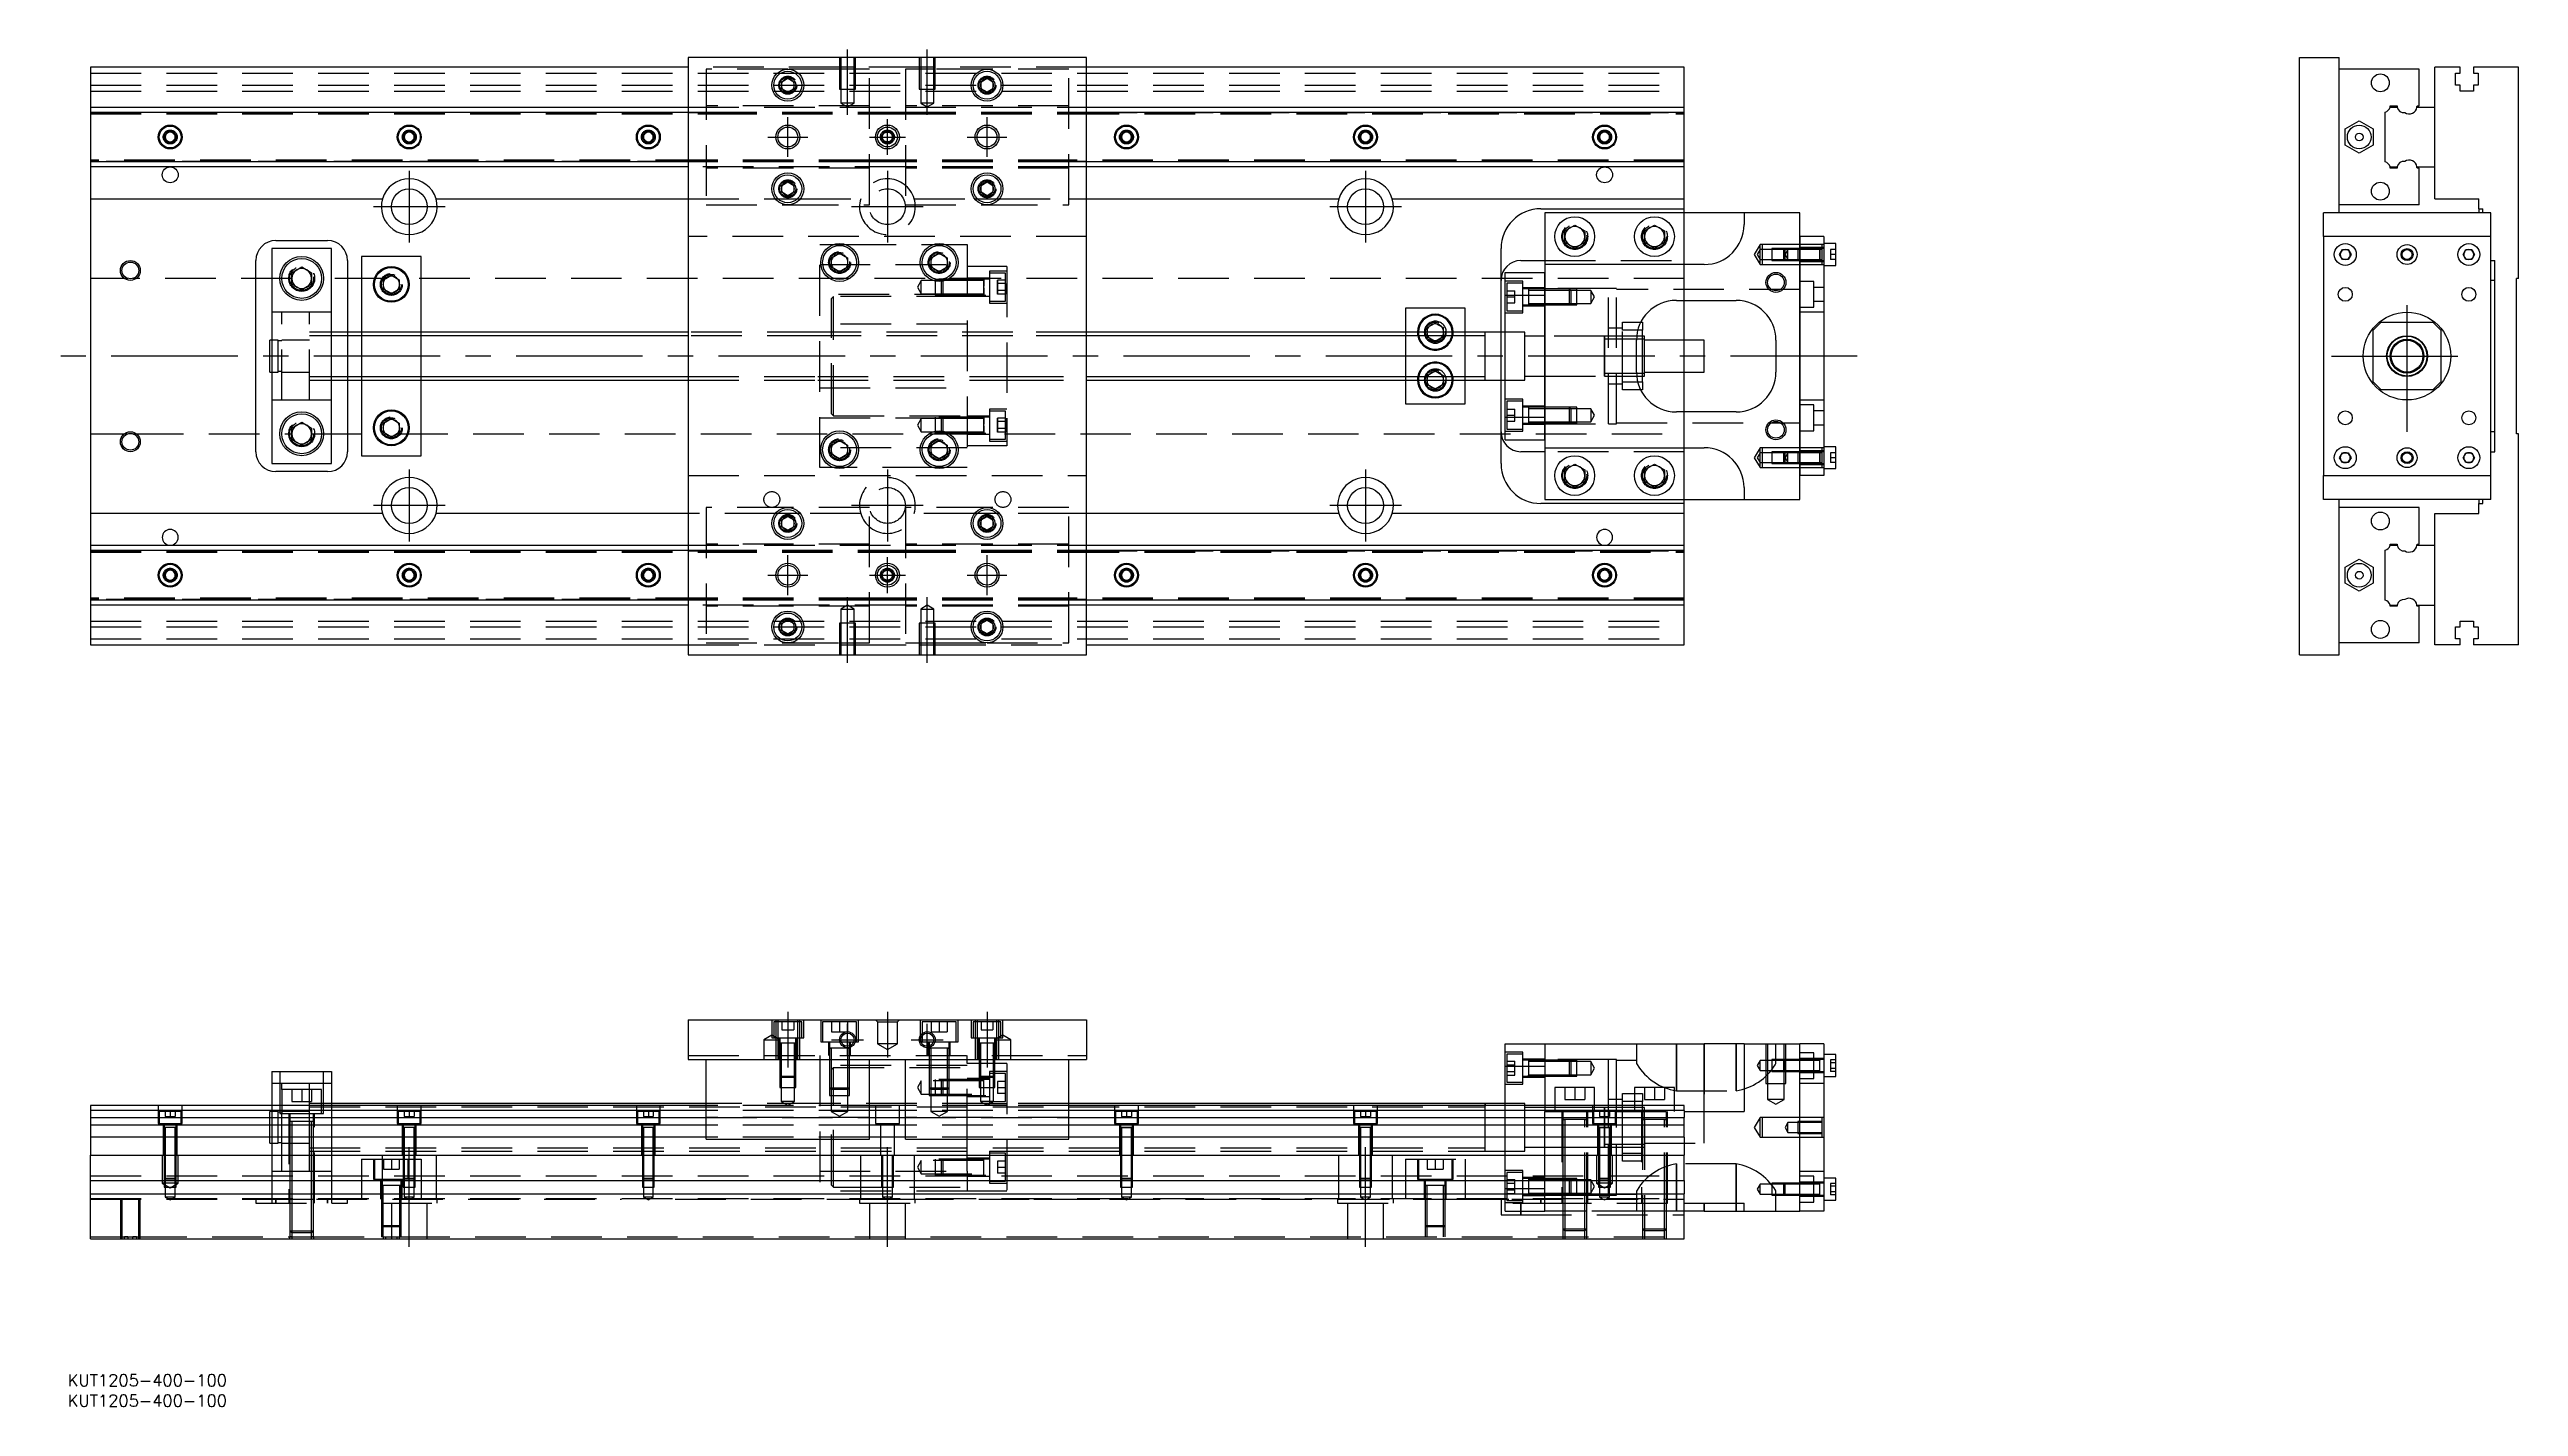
# Model space of a CAD drawing. Extents: x -10 to 609, y -264 to 77.
import ezdxf

# ---------------------------------------------------------------- set-up
doc = ezdxf.new("R2010")
doc.units = 0
doc.linetypes.add('CENTER', pattern=[50.8, 31.75, -6.35, 6.35, -6.35])
doc.linetypes.add('DASHED', pattern=[19.05, 12.7, -6.35])
doc.layers.get('0').update_dxf_attribs({"linetype": 'CONTINUOUS'})
doc.layers.add('CENTER', color=1, linetype='CENTER')
doc.styles.get("Standard").update_dxf_attribs({"font": 'txt.shx', "height": 3, "bigfont": 'bigfont.shx'})

# ---------------------------------------------------------------- blocks, each defined once
blk = doc.blocks.new('*U2')
at = {"color": 7, "linetype": 'CONTINUOUS'}
blk.add_text('KUT1205-400-100', height=3, dxfattribs=at).set_placement((-5.73, -263.72))
blk = doc.blocks.new('*U3')
at = {"color": 7, "linetype": 'CONTINUOUS'}
blk.add_text('KUT1205-400-100', height=3, dxfattribs=at).set_placement((-5.73, -258.61))

msp = doc.modelspace()

# ---------------------------------------------------------------- linework, layer by layer
at = {"color": 7, "linetype": 'CONTINUOUS'}
for p, q in [((250, 75), (150, 75)), ((150, 75), (150, -75)), ((250, -75), (250, 75)), ((554.39, 75), (564.39, 75)), ((554.39, -75), (554.39, 75)), ((564.39, 36), (564.39, 75)), ((150, 72.5), (0, 72.5)), ((0, 72.5), (0, 62.5)), ((173.5, 68.866026), (175, 69.73205)), ((173.5, 67.133974), (173.5, 68.866026)), ((175, 69.73205), (176.5, 68.866026)), ((176.5, 68.866026), (176.5, 67.133974)), ((223.5, 68.866026), (225, 69.73205)), ((223.5, 67.133974), (223.5, 68.866026)), ((225, 69.73205), (226.5, 68.866026)), ((226.5, 68.866026), (226.5, 67.133974)), ((400, 72.5), (250, 72.5)), ((400, 62.5), (400, 72.5)), ((584.39, 72), (564.39, 72)), ((584.39, 62.8), (584.39, 72)), ((588.39, 62.5), (588.39, 72.5)), ((594.69, 72.5), (588.39, 72.5)), ((593.54, 71), (594.69, 71)), ((593.54, 68), (593.54, 71)), ((594.69, 71), (594.69, 72.5)), ((598.09, 72.5), (598.09, 71)), ((609.39, 72.5), (598.09, 72.5)), ((598.09, 71), (599.24, 71)), ((599.24, 71), (599.24, 68)), ((609.39, 19.5), (609.39, 72.5)), ((0, 62.5), (150, 62.5)), ((0, 62.5), (0, 61.247728)), ((175, 66.26795), (173.5, 67.133974)), ((176.5, 67.133974), (175, 66.26795)), ((225, 66.26795), (223.5, 67.133974)), ((226.5, 67.133974), (225, 66.26795)), ((250, 62.5), (400, 62.5)), ((400, 61.247728), (400, 62.5)), ((577.142272, 62.5), (578.91668, 62.5)), ((577.187056, 62.8), (578.89, 62.8)), ((583.867372, 62.5), (588.39, 62.5)), ((583.89, 62.8), (584.39, 62.8)), ((588.39, 47.5), (588.39, 62.5)), ((588.39, 47.5), (588.39, 62.5)), ((594.69, 68), (593.54, 68)), ((594.69, 66.5), (594.69, 68)), ((598.09, 66.5), (594.69, 66.5)), ((598.09, 68), (598.09, 66.5)), ((599.24, 68), (598.09, 68)), ((0, 61.247728), (150, 61.247728)), ((0, 61.247728), (0, 48.752272)), ((18.75, 55.721688), (20, 56.443376)), ((20, 56.443376), (21.25, 55.721688)), ((78.75, 55.721688), (80, 56.443376)), ((80, 56.443376), (81.25, 55.721688)), ((138.75, 55.721688), (140, 56.443376)), ((140, 56.443376), (141.25, 55.721688)), ((250, 61.247728), (400, 61.247728)), ((258.75, 55.721688), (260, 56.443376)), ((260, 56.443376), (261.25, 55.721688)), ((318.75, 55.721688), (320, 56.443376)), ((320, 56.443376), (321.25, 55.721688)), ((378.75, 55.721688), (380, 56.443376)), ((380, 56.443376), (381.25, 55.721688)), ((400, 48.752272), (400, 61.247728)), ((565.889999, 57.020726), (569.39, 59.041452)), ((565.89, 52.979274), (565.889999, 57.020726)), ((569.39, 59.041452), (572.889999, 57.020726)), ((572.889999, 57.020726), (572.889999, 52.979274)), ((575.89, 48.752272), (575.89, 61.247728)), ((18.75, 54.278312), (18.75, 55.721688)), ((20, 53.556624), (18.75, 54.278312)), ((21.25, 54.278312), (20, 53.556624)), ((21.25, 55.721688), (21.25, 54.278312)), ((78.75, 54.278312), (78.75, 55.721688)), ((80, 53.556624), (78.75, 54.278312)), ((81.25, 54.278312), (80, 53.556624)), ((81.25, 55.721688), (81.25, 54.278312)), ((138.75, 54.278312), (138.75, 55.721688)), ((140, 53.556624), (138.75, 54.278312)), ((141.25, 54.278312), (140, 53.556624)), ((141.25, 55.721688), (141.25, 54.278312)), ((258.75, 54.278312), (258.75, 55.721688)), ((260, 53.556624), (258.75, 54.278312)), ((261.25, 54.278312), (260, 53.556624)), ((261.25, 55.721688), (261.25, 54.278312)), ((318.75, 54.278312), (318.75, 55.721688)), ((320, 53.556624), (318.75, 54.278312)), ((321.25, 54.278312), (320, 53.556624)), ((321.25, 55.721688), (321.25, 54.278312)), ((378.75, 54.278312), (378.75, 55.721688)), ((380, 53.556624), (378.75, 54.278312)), ((381.25, 54.278312), (380, 53.556624)), ((381.25, 55.721688), (381.25, 54.278312)), ((569.39, 50.958548), (565.89, 52.979274)), ((572.889999, 52.979274), (569.39, 50.958548)), ((150, 48.752272), (0, 48.752272)), ((0, 48.752272), (0, 47.5)), ((150, 47.5), (0, 47.5)), ((0, 47.5), (0, 39.5)), ((173.5, 42.866026), (175, 43.73205)), ((175, 43.73205), (176.5, 42.866026)), ((223.5, 42.866026), (225, 43.73205)), ((225, 43.73205), (226.5, 42.866026)), ((400, 48.752272), (250, 48.752272)), ((400, 47.5), (250, 47.5)), ((400, 47.5), (400, 48.752272)), ((400, 39.5), (400, 47.5)), ((577.142272, 47.5), (578.91668, 47.5)), ((578.89, 47.2), (577.187056, 47.2)), ((583.867372, 47.5), (588.39, 47.5)), ((584.39, 47.2), (583.89, 47.2)), ((584.39, 38), (584.39, 47.2)), ((588.39, 39.5), (588.39, 47.5)), ((0, 39.5), (73.291796, 39.5)), ((0, 39.5), (0, -39.5)), ((86.708204, 39.5), (150, 39.5)), ((173.5, 41.133974), (173.5, 42.866026)), ((175, 40.26795), (173.5, 41.133974)), ((176.5, 41.133974), (175, 40.26795)), ((176.5, 42.866026), (176.5, 41.133974)), ((223.5, 41.133974), (223.5, 42.866026)), ((225, 40.26795), (223.5, 41.133974)), ((226.5, 41.133974), (225, 40.26795)), ((226.5, 42.866026), (226.5, 41.133974)), ((250, 39.5), (313.291796, 39.5)), ((326.708204, 39.5), (400, 39.5)), ((400, 37), (400, 39.5)), ((584.39, 38), (564.39, 38)), ((588.39, 39.5), (599.39, 39.5)), ((599.39, 37), (599.39, 39.5)), ((364, 37), (400, 37)), ((365, 36), (365, 23)), ((415, 36), (365, 36)), ((370, 31.443376), (372.5, 32.886752)), ((370, 28.556624), (370, 31.443376)), ((372.5, 32.886752), (375, 31.443376)), ((375, 31.443376), (375, 28.556624)), ((390, 31.443376), (392.5, 32.886752)), ((390, 28.556624), (390, 31.443376)), ((392.5, 32.886752), (395, 31.443376)), ((395, 31.443376), (395, 28.556624)), ((400, 36), (400, 37)), ((415, 36), (415, 33)), ((429, 36), (415, 36)), ((429, 30), (429, 36)), ((560.39, 30), (560.39, 36)), ((602.39, 36), (560.39, 36)), ((599.39, 37), (600.39, 37)), ((599.39, 37), (599.39, 36)), ((600.39, 36), (600.39, 37)), ((602.39, 30), (602.39, 36)), ((45.5, 27), (45.5, -27)), ((60.5, 27), (45.5, 27)), ((46.5, 29), (59.5, 29)), ((60.5, -27), (60.5, 27)), ((68, 25), (68, 6)), ((83, 25), (68, 25)), ((83, 6), (83, 25)), ((186, 24.6547), (188, 25.809402)), ((188, 25.809402), (190, 24.6547)), ((211, 24.6547), (213, 25.809402)), ((213, 25.809402), (215, 24.6547)), ((354, 6), (354, 27)), ((372.5, 27.113248), (370, 28.556624)), ((375, 28.556624), (372.5, 27.113248)), ((392.5, 27.113248), (390, 28.556624)), ((395, 28.556624), (392.5, 27.113248)), ((435, 30), (429, 30)), ((429, 30), (429, -30)), ((429, -30), (429, 30)), ((435, 30), (435, -30)), ((438, 28.25), (435, 28.25)), ((438, 22.75), (438, 28.25)), ((560.39, 30), (560.39, -30)), ((602.39, 30), (560.39, 30)), ((564.446624, 25.5), (565.168312, 26.75)), ((565.168312, 24.25), (564.446624, 25.5)), ((565.168312, 26.75), (566.611688, 26.75)), ((566.611688, 26.75), (567.333376, 25.5)), ((567.333376, 25.5), (566.611688, 24.25)), ((595.446624, 25.5), (596.168312, 26.75)), ((596.168312, 24.25), (595.446624, 25.5)), ((596.168312, 26.75), (597.611688, 26.75)), ((597.611688, 26.75), (598.333376, 25.5)), ((598.333376, 25.5), (597.611688, 24.25)), ((602.39, -30), (602.39, 30)), ((41.5, -24), (41.5, 24)), ((50.5, 20.943376), (53, 22.386752)), ((50.5, 18.056624), (50.5, 20.943376)), ((53, 22.386752), (55.5, 20.943376)), ((55.5, 20.943376), (55.5, 18.056624)), ((64.5, 24), (64.5, 6)), ((73.5, 19.1547), (75.5, 20.309402)), ((73.5, 16.8453), (73.5, 19.1547)), ((75.5, 20.309402), (77.5, 19.1547)), ((77.5, 19.1547), (77.5, 16.8453)), ((186, 22.3453), (186, 24.6547)), ((188, 21.190598), (186, 22.3453)), ((190, 22.3453), (188, 21.190598)), ((190, 24.6547), (190, 22.3453)), ((211, 22.3453), (211, 24.6547)), ((213, 21.190598), (211, 22.3453)), ((215, 22.3453), (213, 21.190598)), ((215, 24.6547), (215, 22.3453)), ((355, 21), (365, 21)), ((355, 15.32971), (355, 21)), ((359, 24), (365, 24)), ((365, 23), (365, 15.32971)), ((405, 23), (365, 23)), ((435, 22.75), (438, 22.75)), ((566.611688, 24.25), (565.168312, 24.25)), ((597.611688, 24.25), (596.168312, 24.25)), ((602.39, 24), (603.39, 24)), ((603.39, 19), (602.39, 19)), ((603.39, -24), (603.39, 24)), ((609.39, 19.5), (608.89, 19.5)), ((608.89, -19.5), (608.89, 19.5)), ((53, 16.613248), (50.5, 18.056624)), ((55.5, 18.056624), (53, 16.613248)), ((75.5, 15.690598), (73.5, 16.8453)), ((77.5, 16.8453), (75.5, 15.690598)), ((355, 15.32971), (365, 15.32971)), ((355, -15.32971), (355, 15.32971)), ((365, -15.32971), (365, 15.32971)), ((365, 15.32971), (365, -15.32971)), ((398, 14), (413, 14)), ((400, 4), (400, 14)), ((345, 12), (330, 12)), ((330, 12), (330, 6)), ((335.5, 7.1547), (337.5, 8.309402)), ((335.5, 6), (335.5, 7.1547)), ((337.5, 8.309402), (339.5, 7.1547)), ((339.5, 7.1547), (339.5, 6)), ((345, 6), (345, 12)), ((389.5, 6.5), (388.317542, 6.5)), ((389.069714, 8.5), (389.5, 8.5)), ((389.5, 8.5), (389.5, 6.5)), ((389.5, -6.5), (389.5, 6.5)), ((574.89, 8.5), (572.89, 6.5)), ((572.89, -6.5), (572.89, 6.5)), ((574.89, 8.5), (587.89, 8.5)), ((589.89, 6.5), (587.89, 8.5)), ((589.89, 6.5), (589.89, -6.5)), ((45, 0), (45, 4)), ((45.5, 4), (45, 4)), ((45, -4), (45, 0)), ((150, 6), (60.5, 6)), ((350, 6), (250, 6)), ((350, 6), (349.995, 6)), ((350, -6.000006), (350, 6.000006)), ((355, 6), (350, 6)), ((350.005, 6), (350, 6)), ((388, -4), (388, 4)), ((389.5, 4.25), (388.003126, 4.25)), ((390, 5), (389.5, 5)), ((390, 4.25), (389.5, 4.25)), ((390, 0), (390, 5)), ((405, 4), (390, 4)), ((390, -5), (390, 0)), ((405, 0), (405, 4)), ((405, -4), (405, 0)), ((423, 4), (423, -4)), ((45, -4), (45.5, -4)), ((60.5, -6), (150, -6)), ((64.5, -6), (64.5, -24)), ((68, -6), (68, -25)), ((83, -25), (83, -6)), ((250, -6), (350, -6)), ((330, -6), (330, -12)), ((335.5, -7.1547), (335.5, -6)), ((339.5, -6), (339.5, -7.1547)), ((345, -12), (345, -6)), ((349.995, -6), (350, -6)), ((350, -6), (355, -6)), ((350, -6), (350.005, -6)), ((354, -27), (354, -6)), ((388.003126, -4.25), (389.5, -4.25)), ((389.5, -4.25), (390, -4.25)), ((389.5, -5), (390, -5)), ((390, -4), (405, -4)), ((400, -14), (400, -4)), ((330, -12), (345, -12)), ((337.5, -8.309402), (335.5, -7.1547)), ((339.5, -7.1547), (337.5, -8.309402)), ((388.317542, -6.5), (389.5, -6.5)), ((389.5, -8.5), (389.069714, -8.5)), ((389.5, -6.5), (389.5, -8.5)), ((572.89, -6.5), (574.89, -8.5)), ((587.89, -8.5), (574.89, -8.5)), ((587.89, -8.5), (589.89, -6.5)), ((50.5, -18.056624), (53, -16.613248)), ((50.5, -20.943376), (50.5, -18.056624)), ((53, -16.613248), (55.5, -18.056624)), ((55.5, -18.056624), (55.5, -20.943376)), ((73.5, -16.8453), (75.5, -15.690598)), ((73.5, -19.1547), (73.5, -16.8453)), ((75.5, -15.690598), (77.5, -16.8453)), ((77.5, -16.8453), (77.5, -19.1547)), ((355, -15.32971), (365, -15.32971)), ((355, -21), (355, -15.32971)), ((365, -15.32971), (365, -23)), ((413, -14), (398, -14)), ((53, -22.386752), (50.5, -20.943376)), ((55.5, -20.943376), (53, -22.386752)), ((75.5, -20.309402), (73.5, -19.1547)), ((77.5, -19.1547), (75.5, -20.309402)), ((186, -22.3453), (188, -21.190598)), ((186, -24.6547), (186, -22.3453)), ((188, -25.809402), (186, -24.6547)), ((188, -21.190598), (190, -22.3453)), ((190, -24.6547), (188, -25.809402)), ((190, -22.3453), (190, -24.6547)), ((211, -22.3453), (213, -21.190598)), ((211, -24.6547), (211, -22.3453)), ((213, -25.809402), (211, -24.6547)), ((213, -21.190598), (215, -22.3453)), ((215, -24.6547), (213, -25.809402)), ((215, -22.3453), (215, -24.6547)), ((355, -21), (365, -21)), ((365, -24), (359, -24)), ((365, -23), (405, -23)), ((365, -23), (365, -36)), ((438, -22.75), (435, -22.75)), ((438, -28.25), (438, -22.75)), ((564.446624, -25.5), (565.168312, -24.25)), ((565.168312, -24.25), (566.611688, -24.25)), ((566.611688, -24.25), (567.333376, -25.5)), ((595.446624, -25.5), (596.168312, -24.25)), ((596.168312, -24.25), (597.611688, -24.25)), ((597.611688, -24.25), (598.333376, -25.5)), ((603.39, -19), (602.39, -19)), ((602.39, -24), (603.39, -24)), ((609.39, -19.5), (608.89, -19.5)), ((609.39, -72.5), (609.39, -19.5)), ((45.5, -27), (60.5, -27)), ((59.5, -29), (46.5, -29)), ((68, -25), (83, -25)), ((370, -28.556624), (372.5, -27.113248)), ((370, -31.443376), (370, -28.556624)), ((372.5, -27.113248), (375, -28.556624)), ((375, -28.556624), (375, -31.443376)), ((390, -28.556624), (392.5, -27.113248)), ((390, -31.443376), (390, -28.556624)), ((392.5, -27.113248), (395, -28.556624)), ((395, -28.556624), (395, -31.443376)), ((435, -30), (429, -30)), ((429, -36), (429, -30)), ((435, -28.25), (438, -28.25)), ((560.39, -30), (602.39, -30)), ((560.39, -36), (560.39, -30)), ((565.168312, -26.75), (564.446624, -25.5)), ((566.611688, -26.75), (565.168312, -26.75)), ((567.333376, -25.5), (566.611688, -26.75)), ((596.168312, -26.75), (595.446624, -25.5)), ((597.611688, -26.75), (596.168312, -26.75)), ((598.333376, -25.5), (597.611688, -26.75)), ((602.39, -36), (602.39, -30)), ((400, -37), (364, -37)), ((365, -36), (415, -36)), ((372.5, -32.886752), (370, -31.443376)), ((375, -31.443376), (372.5, -32.886752)), ((392.5, -32.886752), (390, -31.443376)), ((395, -31.443376), (392.5, -32.886752)), ((400, -37), (400, -36)), ((400, -39.5), (400, -37)), ((415, -33), (415, -36)), ((415, -36), (429, -36)), ((602.39, -36), (560.39, -36)), ((564.39, -75), (564.39, -36)), ((599.39, -36), (599.39, -37)), ((599.39, -39.5), (599.39, -37)), ((599.39, -37), (600.39, -37)), ((600.39, -37), (600.39, -36)), ((73.291796, -39.5), (0, -39.5)), ((0, -39.5), (0, -47.5)), ((150, -39.5), (86.708204, -39.5)), ((173.5, -41.133974), (175, -40.26795)), ((173.5, -42.866026), (173.5, -41.133974)), ((175, -43.73205), (173.5, -42.866026)), ((175, -40.26795), (176.5, -41.133974)), ((176.5, -42.866026), (175, -43.73205)), ((176.5, -41.133974), (176.5, -42.866026)), ((223.5, -41.133974), (225, -40.26795)), ((223.5, -42.866026), (223.5, -41.133974)), ((225, -43.73205), (223.5, -42.866026)), ((225, -40.26795), (226.5, -41.133974)), ((226.5, -42.866026), (225, -43.73205)), ((226.5, -41.133974), (226.5, -42.866026)), ((313.291796, -39.5), (250, -39.5)), ((400, -39.5), (326.708204, -39.5)), ((400, -47.5), (400, -39.5)), ((584.39, -38), (564.39, -38)), ((584.39, -47.2), (584.39, -38)), ((588.39, -47.5), (588.39, -39.5)), ((588.39, -39.5), (599.39, -39.5)), ((0, -47.5), (150, -47.5)), ((0, -47.5), (0, -48.752272)), ((0, -48.752272), (150, -48.752272)), ((0, -48.752272), (0, -61.247728)), ((250, -47.5), (400, -47.5)), ((250, -48.752272), (400, -48.752272)), ((400, -48.752272), (400, -47.5)), ((400, -61.247728), (400, -48.752272)), ((575.89, -61.247728), (575.89, -48.752272)), ((577.142272, -47.5), (578.91668, -47.5)), ((577.187056, -47.2), (578.89, -47.2)), ((583.867372, -47.5), (588.39, -47.5)), ((583.89, -47.2), (584.39, -47.2)), ((588.39, -62.5), (588.39, -47.5)), ((588.39, -62.5), (588.39, -47.5)), ((18.75, -54.278312), (20, -53.556624)), ((18.75, -55.721688), (18.75, -54.278312)), ((20, -56.443376), (18.75, -55.721688)), ((20, -53.556624), (21.25, -54.278312)), ((21.25, -55.721688), (20, -56.443376)), ((21.25, -54.278312), (21.25, -55.721688)), ((78.75, -54.278312), (80, -53.556624)), ((78.75, -55.721688), (78.75, -54.278312)), ((80, -56.443376), (78.75, -55.721688)), ((80, -53.556624), (81.25, -54.278312)), ((81.25, -55.721688), (80, -56.443376)), ((81.25, -54.278312), (81.25, -55.721688)), ((138.75, -54.278312), (140, -53.556624)), ((138.75, -55.721688), (138.75, -54.278312)), ((140, -56.443376), (138.75, -55.721688)), ((140, -53.556624), (141.25, -54.278312)), ((141.25, -55.721688), (140, -56.443376)), ((141.25, -54.278312), (141.25, -55.721688)), ((258.75, -54.278312), (260, -53.556624)), ((258.75, -55.721688), (258.75, -54.278312)), ((260, -56.443376), (258.75, -55.721688)), ((260, -53.556624), (261.25, -54.278312)), ((261.25, -55.721688), (260, -56.443376)), ((261.25, -54.278312), (261.25, -55.721688)), ((318.75, -54.278312), (320, -53.556624)), ((318.75, -55.721688), (318.75, -54.278312)), ((320, -56.443376), (318.75, -55.721688)), ((320, -53.556624), (321.25, -54.278312)), ((321.25, -55.721688), (320, -56.443376)), ((321.25, -54.278312), (321.25, -55.721688)), ((378.75, -54.278312), (380, -53.556624)), ((378.75, -55.721688), (378.75, -54.278312)), ((380, -56.443376), (378.75, -55.721688)), ((380, -53.556624), (381.25, -54.278312)), ((381.25, -55.721688), (380, -56.443376)), ((381.25, -54.278312), (381.25, -55.721688)), ((565.889999, -52.979274), (569.39, -50.958548)), ((565.89, -57.020726), (565.889999, -52.979274)), ((569.39, -50.958548), (572.889999, -52.979274)), ((572.889999, -52.979274), (572.889999, -57.020726)), ((150, -61.247728), (0, -61.247728)), ((0, -61.247728), (0, -62.5)), ((400, -61.247728), (250, -61.247728)), ((400, -62.5), (400, -61.247728)), ((569.39, -59.041452), (565.89, -57.020726)), ((572.889999, -57.020726), (569.39, -59.041452)), ((150, -62.5), (0, -62.5)), ((0, -62.5), (0, -72.5)), ((173.5, -67.133974), (175, -66.26795)), ((173.5, -68.866026), (173.5, -67.133974)), ((175, -66.26795), (176.5, -67.133974)), ((176.5, -67.133974), (176.5, -68.866026)), ((223.5, -67.133974), (225, -66.26795)), ((223.5, -68.866026), (223.5, -67.133974)), ((225, -66.26795), (226.5, -67.133974)), ((226.5, -67.133974), (226.5, -68.866026)), ((400, -62.5), (250, -62.5)), ((400, -72.5), (400, -62.5)), ((577.142272, -62.5), (578.91668, -62.5)), ((578.89, -62.8), (577.187056, -62.8)), ((583.867372, -62.5), (588.39, -62.5)), ((584.39, -62.8), (583.89, -62.8)), ((584.39, -72), (584.39, -62.8)), ((588.39, -72.5), (588.39, -62.5)), ((593.54, -68), (594.69, -68)), ((593.54, -71), (593.54, -68)), ((594.69, -66.5), (598.09, -66.5)), ((594.69, -68), (594.69, -66.5)), ((598.09, -66.5), (598.09, -68)), ((598.09, -68), (599.24, -68)), ((599.24, -68), (599.24, -71)), ((0, -72.5), (150, -72.5)), ((175, -69.73205), (173.5, -68.866026)), ((176.5, -68.866026), (175, -69.73205)), ((225, -69.73205), (223.5, -68.866026)), ((226.5, -68.866026), (225, -69.73205)), ((250, -72.5), (400, -72.5)), ((584.39, -72), (564.39, -72)), ((594.69, -72.5), (588.39, -72.5)), ((594.69, -71), (593.54, -71)), ((594.69, -72.5), (594.69, -71)), ((598.09, -71), (598.09, -72.5)), ((599.24, -71), (598.09, -71)), ((609.39, -72.5), (598.09, -72.5)), ((150, -75), (250, -75)), ((554.39, -75), (564.39, -75)), ((150, -166.61), (250, -166.61)), ((150, -166.61), (150, -176.61)), ((250, -166.61), (250, -176.61)), ((355, -178.28029), (355, -172.61)), ((355, -172.61), (365, -172.61)), ((365, -172.61), (405, -172.61)), ((365, -172.61), (365, -188.11)), ((405, -189.61), (405, -172.61)), ((415, -172.61), (405, -172.61)), ((415, -172.61), (415, -189.61)), ((415, -172.61), (429, -172.61)), ((435, -172.61), (429, -172.61)), ((429, -214.61), (429, -172.61)), ((435, -172.61), (435, -214.61)), ((45.5, -179.61), (45.5, -188.11)), ((45.5, -179.61), (60.5, -179.61)), ((60.5, -179.61), (60.5, -188.11)), ((150, -176.61), (250, -176.61)), ((154.5, -196.61), (154.5, -176.61)), ((195.5, -196.61), (195.5, -176.61)), ((204.5, -196.61), (204.5, -176.61)), ((245.5, -196.61), (245.5, -176.61)), ((355, -188.11), (355, -178.28029)), ((355, -178.28029), (365, -178.28029)), ((438, -175.36), (435, -175.36)), ((438, -180.86), (438, -175.36)), ((377.5, -183.61), (367.5, -183.61)), ((367.5, -183.61), (367.5, -188.11)), ((377.5, -188.11), (377.5, -183.61)), ((397.5, -183.61), (387.5, -183.61)), ((387.5, -183.61), (387.5, -188.11)), ((397.5, -188.11), (397.5, -183.61)), ((435, -180.86), (438, -180.86)), ((0, -188.11), (0, -189.362272)), ((154.5, -188.11), (0, -188.11)), ((154.5, -189.362272), (0, -189.362272)), ((0, -189.362272), (0, -191.13668)), ((0, -191.13668), (154.5, -191.13668)), ((0, -191.13668), (0, -193.033076)), ((154.5, -187.61), (60.5, -187.61)), ((204.5, -188.11), (195.5, -188.11)), ((204.5, -189.362272), (195.5, -189.362272)), ((195.5, -191.13668), (204.5, -191.13668)), ((350.005, -187.61), (245.5, -187.61)), ((400, -188.11), (245.5, -188.11)), ((400, -189.362272), (245.5, -189.362272)), ((245.5, -191.13668), (400, -191.13668)), ((355, -187.61), (349.995, -187.61)), ((350, -193.61), (350, -187.609994)), ((350, -199.610006), (350, -187.609994)), ((350, -188.108756), (350, -187.61)), ((350, -198.735), (350, -188.485)), ((380, -193.61), (380, -188.609994)), ((380, -198.610006), (380, -188.609994)), ((380, -189.36), (380, -189.61)), ((381, -189.36), (380, -189.36)), ((380, -190.91), (380, -192.61)), ((384.5, -189.36), (381, -189.36)), ((387.5, -189.36), (384.5, -189.36)), ((400, -189.362272), (400, -188.11)), ((400, -189.362272), (400, -191.13668)), ((400, -189.61), (415, -189.61)), ((400, -193.033076), (400, -191.13668)), ((154.5, -193.033076), (0, -193.033076)), ((0, -193.033076), (0, -196.087372)), ((0, -196.087372), (0, -200.61)), ((154.5, -196.087372), (0, -196.087372)), ((154.5, -196.61), (195.5, -196.61)), ((204.5, -193.033076), (195.5, -193.033076)), ((204.5, -196.087372), (195.5, -196.087372)), ((204.5, -196.61), (245.5, -196.61)), ((400, -193.033076), (245.5, -193.033076)), ((400, -196.087372), (245.5, -196.087372)), ((380, -192.61), (380, -193.61)), ((380, -197.86), (390, -197.86)), ((400, -196.087372), (400, -193.033076)), ((400, -196.087372), (400, -200.61)), ((0, -200.61), (400, -200.61)), ((0, -206.91), (0, -200.61)), ((350, -199.610006), (350, -198.735)), ((400, -206.91), (400, -200.61)), ((0, -206.91), (400, -206.91)), ((0, -210.31), (0, -206.91)), ((0, -221.61), (0, -210.31)), ((0, -210.31), (400, -210.31)), ((400, -206.91), (400, -210.31)), ((400, -221.61), (400, -210.31)), ((438, -206.36), (435, -206.36)), ((438, -211.86), (438, -206.36)), ((400, -212.61), (415, -212.61)), ((405, -214.61), (400, -214.61)), ((405, -214.61), (405, -212.61)), ((405, -214.61), (415, -214.61)), ((415, -214.61), (415, -212.61)), ((415, -214.61), (429, -214.61)), ((435, -214.61), (429, -214.61)), ((435, -211.86), (438, -211.86)), ((0, -221.61), (400, -221.61))]:
    msp.add_line(p, q, dxfattribs=at)
at = {"color": 3, "linetype": 'DASHED'}
for p, q in [((188.000006, 75), (188.000006, 67)), ((188.35, 75), (188.35, 67)), ((191.65, 67), (191.65, 75)), ((191.999994, 67), (191.999994, 75)), ((208.000006, 75), (208.000006, 67)), ((208.35, 75), (208.35, 67)), ((211.65, 67), (211.65, 75)), ((211.999994, 67), (211.999994, 75)), ((0, 71), (400, 71)), ((188.000006, 72.5), (150, 72.5)), ((175, 72), (154.5, 72)), ((154.5, 72), (154.5, 38)), ((188.000006, 72), (175, 72)), ((176.973226, 68.326156), (177, 68)), ((191.999994, 72.5), (188.000006, 72.5)), ((191.999994, 72), (188.000006, 72)), ((208.000006, 72.5), (191.999994, 72.5)), ((195.5, 72), (191.999994, 72)), ((195.5, 38), (195.5, 72)), ((204.5, 72), (204.5, 38)), ((208.000006, 72), (204.5, 72)), ((211.999994, 72.5), (208.000006, 72.5)), ((211.999994, 72), (208.000006, 72)), ((250, 72.5), (211.999994, 72.5)), ((225, 72), (211.999994, 72)), ((245.5, 72), (225, 72)), ((226.973226, 68.326156), (227, 68)), ((245.5, 38), (245.5, 72)), ((0, 68), (400, 68)), ((0, 66.5), (400, 66.5)), ((150, 62.5), (204.5, 62.5)), ((195.5, 62.8), (154.5, 62.8)), ((188.000006, 67), (191.999994, 67)), ((188.35, 67), (188.35, 63.5)), ((191.65, 63.5), (188.35, 63.5)), ((188.35, 63.5), (190, 62.547372)), ((190, 62.547372), (191.65, 63.5)), ((191.65, 63.5), (191.65, 67)), ((245.5, 62.8), (204.5, 62.8)), ((204.5, 62.5), (245.5, 62.5)), ((208.000006, 67), (211.999994, 67)), ((208.35, 67), (208.35, 63.5)), ((211.65, 63.5), (208.35, 63.5)), ((208.35, 63.5), (210, 62.547372)), ((210, 62.547372), (211.65, 63.5)), ((211.65, 63.5), (211.65, 67)), ((245.5, 62.5), (250, 62.5)), ((0, 61.1147), (150, 61.1147)), ((0, 61.1), (154.5, 61.1)), ((0, 60.8), (154.5, 60.8)), ((150, 61.247728), (154.5, 61.247728)), ((150, 61.1147), (154.5, 61.1147)), ((154.5, 61.247728), (195.5, 61.247728)), ((154.5, 61.1147), (195.5, 61.1147)), ((154.5, 61.1), (195.5, 61.1)), ((154.5, 61.1), (195.5, 61.1)), ((154.5, 60.8), (195.5, 60.8)), ((154.5, 60.8), (195.5, 60.8)), ((195.5, 61.247728), (204.5, 61.247728)), ((195.5, 61.1147), (204.5, 61.1147)), ((195.5, 61.1), (204.5, 61.1)), ((195.5, 60.8), (204.5, 60.8)), ((204.5, 61.247728), (245.5, 61.247728)), ((204.5, 61.1147), (245.5, 61.1147)), ((204.5, 61.1), (245.5, 61.1)), ((204.5, 60.8), (245.5, 60.8)), ((245.5, 61.247728), (250, 61.247728)), ((245.5, 61.1147), (250, 61.1147)), ((245.5, 61.1), (400, 61.1)), ((245.5, 60.8), (400, 60.8)), ((250, 61.1147), (400, 61.1147)), ((21.477374, 55.25955), (21.5, 55)), ((81.477374, 55.25955), (81.5, 55)), ((141.477374, 55.25955), (141.5, 55)), ((258.5, 55), (258.52041, 55.24661)), ((321.477374, 55.25955), (321.5, 55)), ((381.477374, 55.25955), (381.5, 55)), ((154.5, 49.2), (0, 49.2)), ((154.5, 48.9), (0, 48.9)), ((150, 48.8853), (0, 48.8853)), ((154.5, 48.8853), (150, 48.8853)), ((154.5, 48.752272), (150, 48.752272)), ((204.5, 47.5), (150, 47.5)), ((195.5, 49.2), (154.5, 49.2)), ((195.5, 48.9), (154.5, 48.9)), ((195.5, 48.8853), (154.5, 48.8853)), ((195.5, 48.752272), (154.5, 48.752272)), ((195.5, 47.2), (154.5, 47.2)), ((204.5, 49.2), (195.5, 49.2)), ((204.5, 48.9), (195.5, 48.9)), ((204.5, 48.8853), (195.5, 48.8853)), ((204.5, 48.752272), (195.5, 48.752272)), ((245.5, 49.2), (204.5, 49.2)), ((245.5, 48.9), (204.5, 48.9)), ((245.5, 48.8853), (204.5, 48.8853)), ((245.5, 48.752272), (204.5, 48.752272)), ((245.5, 47.5), (204.5, 47.5)), ((245.5, 47.2), (204.5, 47.2)), ((400, 49.2), (245.5, 49.2)), ((400, 48.9), (245.5, 48.9)), ((250, 48.8853), (245.5, 48.8853)), ((250, 48.752272), (245.5, 48.752272)), ((250, 47.5), (245.5, 47.5)), ((400, 48.8853), (250, 48.8853)), ((150, 39.5), (171.877502, 39.5)), ((154.5, 38), (175, 38)), ((171.877502, 39.5), (172.55051, 39.5)), ((172.55051, 39.5), (177.44949, 39.5)), ((173, 42), (173.030168, 42.346066)), ((175, 38), (195.5, 38)), ((177.44949, 39.5), (178.122498, 39.5)), ((178.122498, 39.5), (193.291796, 39.5)), ((204.5, 38), (225, 38)), ((206.708204, 39.5), (221.877502, 39.5)), ((221.877502, 39.5), (222.55051, 39.5)), ((222.55051, 39.5), (227.44949, 39.5)), ((225, 38), (245.5, 38)), ((226.973226, 42.326156), (227, 42)), ((227.44949, 39.5), (228.122498, 39.5)), ((228.122498, 39.5), (245.5, 39.5)), ((245.5, 39.5), (250, 39.5)), ((400, 24), (400, 36)), ((250, 30), (150, 30)), ((183, 28), (186.47931, 28)), ((183, -28), (183, 28)), ((186.47931, 28), (189.52069, 28)), ((189.52069, 28), (211.47931, 28)), ((211.47931, 28), (214.52069, 28)), ((214.52069, 28), (220, 28)), ((220, 28), (220, -28)), ((375.477798, 30.364306), (375.5, 30)), ((389.5, 30), (389.520026, 30.346056)), ((419, 28), (417.556624, 25.5)), ((417.556624, 25.5), (419, 23)), ((419, 26.75), (418.278312, 25.5)), ((418.278312, 25.5), (419, 24.25)), ((419, 26.75), (419, 28)), ((419.5, 28), (419, 28)), ((419, 24.25), (419, 26.75)), ((422, 26.75), (419, 26.75)), ((419.5, 28), (419.5, 23)), ((429, 28), (419.5, 28)), ((422, 26.999994), (422, 24.000006)), ((425.25, 26.999994), (422, 26.999994)), ((425, 26.75), (422, 26.75)), ((425.25, 27), (425, 26.75)), ((425, 24.25), (425, 26.75)), ((429, 26.75), (425, 26.75)), ((425.25, 27), (425.25, 24)), ((429, 27), (425.25, 27)), ((429, 26.999994), (425.25, 26.999994)), ((426, 26.75), (425.278312, 25.5)), ((425.278312, 25.5), (426, 24.25)), ((426, 24.25), (426, 26.75)), ((428.5, 26.999994), (428.5, 26.75)), ((428.5, 26.75), (428.5, 24.25)), ((434.5, 28), (429, 28)), ((435, 27.25), (429, 27.25)), ((434, 27), (429, 27)), ((434, 26.75), (429, 26.75)), ((434, 27), (433.995, 27)), ((434, 23.999994), (434, 27.000006)), ((434, 26.75), (434, 27.000006)), ((434, 26.875392), (434, 27)), ((434, 27), (434, 26.875392)), ((435, 27), (434, 27)), ((434.005, 27), (434, 27)), ((434, 24.124608), (434, 26.875392)), ((434, 26.875392), (434, 25.498804)), ((434, 24.25), (434, 26.75)), ((434.5, 26.75), (434, 26.75)), ((434, 25.498804), (434, 24.124608)), ((434.5, 28), (434.5, 27)), ((435, 28), (434.5, 28)), ((434.5, 27), (434.5, 24)), ((436.7, 26.75), (436.7, 25.5)), ((438, 26.75), (436.7, 26.75)), ((438, 25.5), (436.7, 25.5)), ((436.7, 25.5), (436.7, 24.25)), ((9.359688, 19.5), (0, 19.5)), ((50.5, 19.5), (10.640312, 19.5)), ((74.030306, 19.5), (55.5, 19.5)), ((55.977798, 19.864306), (56, 19.5)), ((400, 19.5), (76.969694, 19.5)), ((183, 23), (220, 23)), ((190.483582, 23.786038), (190.5, 23.5)), ((208.5, 18.970508), (207.547372, 17.320508)), ((208.5, 15.670508), (208.5, 18.970508)), ((212, 18.970508), (208.5, 18.970508)), ((212, 19.320508), (212, 15.320512)), ((225.6, 19.320508), (212, 19.320508)), ((213.59998, 18.970508), (212, 18.970508)), ((213.95, 19.320508), (213.6, 18.970508)), ((213.6, 15.670508), (213.6, 18.970508)), ((220, 18.970508), (213.6, 18.970508)), ((213.95, 19.320508), (213.95, 15.320508)), ((215.483582, 23.786038), (215.5, 23.5)), ((230, 22.5), (220, 22.5)), ((225.6, 19.570508), (220, 19.570508)), ((224.2, 18.970508), (220.00002, 18.970508)), ((224.2, 19.317772), (224.2, 19.320512)), ((224.2, 19.317772), (224.2, 19.320512)), ((224.2, 17.558724), (224.2, 19.320512)), ((224.2, 17.546922), (224.2, 19.320512)), ((224.2, 19.320508), (224.2, 18.735832)), ((224.2, 19.316952), (224.2, 19.320508)), ((224.2, 19.320508), (224.2, 18.735832)), ((224.2, 17.558724), (224.2, 19.317772)), ((224.2, 17.546922), (224.2, 19.317772)), ((224.2, 18.735834), (224.2, 19.316952)), ((224.2, 18.602798), (224.2, 18.970508)), ((224.2, 18.602798), (224.2, 18.970508)), ((224.2, 15.905184), (224.2, 18.735834)), ((224.2, 18.735832), (224.2, 17.565218)), ((224.2, 16.038218), (224.2, 18.602798)), ((224.2, 17.453552), (224.2, 18.602798)), ((225.6, 21.320508), (225.6, 13.320508)), ((230, 21.320508), (225.6, 21.320508)), ((229.6, 20.820508), (225.6, 20.820508)), ((227.6, 18.186534), (227.6, 19.052558)), ((227.6, 19.052558), (227.6, 18.186534)), ((229.6, 19.052558), (227.6, 19.052558)), ((229.6, 17.320508), (229.6, 20.820508)), ((229.6, 13.820508), (229.6, 20.820508)), ((230, 22.5), (230, -22.5)), ((359.5, 18.849242), (355, 18.849242)), ((359.5, 10.849242), (359.5, 18.849242)), ((365, 24), (400, 24)), ((365, 15.32971), (365, 21)), ((400, 23), (400, 24)), ((400, 14), (400, 23)), ((419, 23), (419, 24.25)), ((419, 24.25), (422, 24.25)), ((419, 23), (419.5, 23)), ((419.5, 23), (429, 23)), ((422, 24.25), (425, 24.25)), ((422, 24.000006), (425.25, 24.000006)), ((425, 24.25), (429, 24.25)), ((425, 24.25), (425.25, 24)), ((425.25, 24.000006), (429, 24.000006)), ((425.25, 24), (429, 24)), ((428.5, 24.25), (428.5, 24.000006)), ((429, 24.25), (434, 24.25)), ((429, 24), (434, 24)), ((429, 23.75), (435, 23.75)), ((429, 23), (434.5, 23)), ((432.5, 18.75), (429, 18.75)), ((432.5, 12.25), (432.5, 18.75)), ((433.995, 24), (434, 24)), ((434, 23.999994), (434, 24.25)), ((434, 24.25), (434.5, 24.25)), ((434, 24), (434, 24.124608)), ((434, 24.124608), (434, 24)), ((434, 24), (435, 24)), ((434, 24), (434.005, 24)), ((434.5, 24), (434.5, 23)), ((434.5, 23), (435, 23)), ((438, 24.25), (436.7, 24.25)), ((73, 18), (73.012884, 18.253488)), ((219.5, 15.5), (183, 15.5)), ((186.5, 15), (186, 14.5)), ((186, -14.5), (186, 14.5)), ((186.5, -15), (186.5, 15)), ((220, 15), (186.5, 15)), ((207.547372, 17.320508), (208.5, 15.670508)), ((208.5, 15.670508), (212, 15.670508)), ((212, 15.670508), (213.59998, 15.670508)), ((212, 15.320512), (225.6, 15.320512)), ((213.6, 15.670508), (214.430456, 15.670508)), ((213.6, 15.670508), (213.95, 15.320508)), ((214.430456, 15.670508), (220, 15.670508)), ((220, 15.070508), (225.6, 15.070508)), ((220.00002, 15.670508), (224.2, 15.670508)), ((224.2, 15.905446), (224.2, 17.460554)), ((224.2, 15.320502), (224.2, 17.460554)), ((224.2, 15.320502), (224.2, 17.180462)), ((224.2, 17.101092), (224.2, 15.90545)), ((224.2, 15.670508), (224.2, 16.038218)), ((224.2, 15.670508), (224.2, 16.038218)), ((224.2, 15.90545), (224.2, 15.320508)), ((224.2, 15.323244), (224.2, 15.905446)), ((224.2, 15.320508), (224.2, 15.905184)), ((225.6, 13.820508), (229.6, 13.820508)), ((225.6, 13.320508), (230, 13.320508)), ((229.6, 18.186534), (227.6, 18.186534)), ((227.6, 16.454482), (227.6, 18.186534)), ((227.6, 18.186534), (227.6, 16.454482)), ((229.6, 16.454482), (227.6, 16.454482)), ((227.6, 15.588458), (227.6, 16.454482)), ((227.6, 16.454482), (227.6, 15.588458)), ((229.6, 15.588458), (227.6, 15.588458)), ((229.6, 16.454482), (229.6, 18.186534)), ((229.6, 18.186534), (229.6, 16.454482)), ((229.6, 13.820508), (229.6, 17.320508)), ((229.6, 15.588458), (229.6, 16.454482)), ((229.6, 16.454482), (229.6, 15.588458)), ((355.5, 18.349242), (355.5, 11.349242)), ((359.5, 18.349242), (355.5, 18.349242)), ((355.5, 16.349242), (357.5, 16.349242)), ((355.5, 14.849242), (357.5, 14.849242)), ((355.5, 13.349242), (357.5, 13.349242)), ((357.5, 14.849242), (357.5, 16.349242)), ((357.5, 13.349242), (357.5, 14.849242)), ((365, 17.099242), (359.5, 17.099242)), ((360.9, 16.849242), (359.5, 16.849242)), ((359.5, 12.849242), (360.9, 12.849242)), ((359.5, 12.599242), (365, 12.599242)), ((360.9, 16.849242), (360.895, 16.849242)), ((360.895, 12.849242), (360.9, 12.849242)), ((360.9, 16.849248), (360.9, 12.849238)), ((360.9, 16.849248), (360.9, 12.849238)), ((360.9, 16.849242), (360.9, 16.63278)), ((360.905, 16.849242), (360.9, 16.849242)), ((365, 16.849242), (360.9, 16.849242)), ((360.9, 16.63278), (360.9, 13.065704)), ((365, 16.499242), (360.9, 16.499242)), ((360.9, 13.199242), (365, 13.199242)), ((360.9, 13.065704), (360.9, 12.849242)), ((360.9, 12.849242), (360.905, 12.849242)), ((360.9, 12.849242), (365, 12.849242)), ((381, 17), (365, 17)), ((371.15, 16.849242), (365, 16.849242)), ((371.150006, 16.849238), (365, 16.849238)), ((371.5, 16.499242), (365, 16.499242)), ((365, 13.199242), (371.5, 13.199242)), ((365, 12.849248), (371.150006, 12.849248)), ((365, 12.849242), (371.15, 12.849242)), ((371.15, 12.849242), (371.15, 16.849242)), ((371.5, 16.499242), (371.15, 16.849242)), ((371.15, 12.849242), (371.5, 13.199242)), ((373, 16.849238), (371.150006, 16.849238)), ((371.150006, 12.849248), (373, 12.849248)), ((371.5, 16.499242), (371.5, 13.199242)), ((373, 16.499242), (371.5, 16.499242)), ((371.5, 13.199242), (373, 13.199242)), ((373, 12.849248), (373, 16.849238)), ((376.5, 16.499242), (373, 16.499242)), ((373, 13.199242), (376.5, 13.199242)), ((376.5, 16.499242), (376.5, 13.199242)), ((377.452628, 14.849242), (376.5, 16.499242)), ((376.5, 13.199242), (377.452628, 14.849242)), ((381, -17), (381, 17)), ((383, 17), (381, 17)), ((383, -17), (383, 17)), ((429, 16.75), (383, 16.75)), ((435, 17.25), (432.5, 17.25)), ((432.5, 13.75), (435, 13.75)), ((48, 11), (45.5, 11)), ((48, -11), (48, 11)), ((55, 11), (48, 11)), ((55, -11), (55, 11)), ((60.5, 11), (55, 11)), ((220, 8), (183, 8)), ((339.983582, 6.286038), (340, 6)), ((355, 10.849242), (359.5, 10.849242)), ((355.5, 11.349242), (359.5, 11.349242)), ((384.5, 7), (381, 7)), ((384.5, 8.5), (389.069714, 8.5)), ((384.5, 6.5), (384.5, 8.5)), ((388.317542, 6.5), (384.5, 6.5)), ((384.5, -6.5), (384.5, 6.5)), ((429, 12.25), (432.5, 12.25)), ((435, 11), (429, 11)), ((47.1, 4), (45.5, 4)), ((47.1, 0), (47.1, 4)), ((48, 3.8), (47.1, 3.8)), ((47.1, -4), (47.1, 0)), ((55, 4), (48, 4)), ((60.5, 6), (55, 6)), ((60.5, 5.125), (55, 5.125)), ((64.5, 6), (64.5, 5.125)), ((64.5, 5.125), (64.5, -5.125)), ((68, 6), (68, 5.125)), ((68, 5.125), (68, -5.125)), ((83, 5.125), (83, 6)), ((83, -5.125), (83, 5.125)), ((182.5, 6), (150, 6)), ((182.5, 5.125), (150, 5.125)), ((231.5, 6), (182.5, 6)), ((231.5, 5.125), (182.5, 5.125)), ((250, 6), (231.5, 6)), ((250, 5.125), (231.5, 5.125)), ((330, 6), (330, 5.125)), ((330, 5.125), (330, -5.125)), ((335.5, 5.125), (335.5, 6)), ((335.5, 4.8453), (335.5, 5.125)), ((337.5, 3.690598), (335.5, 4.8453)), ((339.5, 4.8453), (337.5, 3.690598)), ((339.5, 6), (339.5, 5.125)), ((339.5, 5.125), (339.5, 4.8453)), ((345, 5.125), (345, 6)), ((345, -5.125), (345, 5.125)), ((354, -6), (354, 6)), ((360, 6), (355, 6)), ((360, 0), (360, 6)), ((365, 5), (360, 5)), ((360, -6), (360, 0)), ((380.005, 5), (365, 5)), ((384.5, 5), (379.995, 5)), ((380, -5.000006), (380, 5.000006)), ((380, 4.43509), (380, 5)), ((380, 5), (380, 4.435078)), ((380, 4.435078), (380, -4.435962)), ((384.5, 4.25), (380, 4.25)), ((388.050126, 5), (384.5, 5)), ((388.003126, 4.25), (384.5, 4.25)), ((389.5, 5), (388.050126, 5)), ((400, -4), (400, 4)), ((45.5, -4), (47.1, -4)), ((47.1, -3.8), (48, -3.8)), ((48, -4), (55, -4)), ((55, -5.125), (60.5, -5.125)), ((55, -6), (60.5, -6)), ((64.5, -5.125), (64.5, -6)), ((68, -5.125), (68, -6)), ((83, -6), (83, -5.125)), ((150, -5.125), (182.5, -5.125)), ((150, -6), (182.5, -6)), ((182.5, -5.125), (231.5, -5.125)), ((182.5, -6), (231.5, -6)), ((231.5, -5.125), (250, -5.125)), ((231.5, -6), (250, -6)), ((330, -5.125), (330, -6)), ((335, -6), (335.018502, -5.696412)), ((335.5, -4.8453), (337.5, -3.690598)), ((335.5, -5.125), (335.5, -4.8453)), ((335.5, -6), (335.5, -5.125)), ((337.5, -3.690598), (339.5, -4.8453)), ((339.5, -4.8453), (339.5, -5.125)), ((339.5, -5.125), (339.5, -6)), ((345, -6), (345, -5.125)), ((350, -6), (350, -5.999164)), ((355, -6), (360, -6)), ((360, -5), (365, -5)), ((365, -5), (380.005, -5)), ((379.995, -5), (384.5, -5)), ((380, -4.25), (384.5, -4.25)), ((380, -4.998998), (380, -4.435962)), ((380, -4.435962), (380, -5)), ((380, -5), (380, -4.998998)), ((384.5, -4.25), (388.003126, -4.25)), ((384.5, -5), (388.050126, -5)), ((388.050126, -5), (389.5, -5)), ((45.5, -11), (48, -11)), ((48, -11), (55, -11)), ((55, -11), (60.5, -11)), ((183, -8), (220, -8)), ((359.5, -10.849242), (355, -10.849242)), ((355.5, -11.349242), (355.5, -18.349242)), ((359.5, -11.349242), (355.5, -11.349242)), ((359.5, -18.849242), (359.5, -10.849242)), ((381, -7), (384.5, -7)), ((384.5, -6.5), (388.317542, -6.5)), ((384.5, -8.5), (384.5, -6.5)), ((389.069714, -8.5), (384.5, -8.5)), ((429, -11), (435, -11)), ((432.5, -12.25), (429, -12.25)), ((432.5, -18.75), (432.5, -12.25)), ((73, -18), (73.012884, -17.746512)), ((183, -15.5), (219.5, -15.5)), ((186, -14.5), (186.5, -15)), ((186.5, -15), (220, -15)), ((208.5, -15.670508), (207.547372, -17.320508)), ((207.547372, -17.320508), (208.5, -18.970508)), ((208.5, -18.970508), (208.5, -15.670508)), ((212, -15.670508), (208.5, -15.670508)), ((212, -15.320508), (212, -19.320504)), ((225.6, -15.320508), (212, -15.320508)), ((213.59998, -15.670508), (212, -15.670508)), ((213.95, -15.320508), (213.6, -15.670508)), ((213.6, -18.970508), (213.6, -15.670508)), ((220, -15.670508), (213.6, -15.670508)), ((213.95, -15.320508), (213.95, -19.320508)), ((225.6, -15.070508), (220, -15.070508)), ((224.2, -15.670508), (220.00002, -15.670508)), ((224.2, -15.323244), (224.2, -15.320504)), ((224.2, -15.323244), (224.2, -15.320504)), ((224.2, -17.082292), (224.2, -15.320504)), ((224.2, -17.094094), (224.2, -15.320504)), ((224.2, -15.320508), (224.2, -15.905184)), ((224.2, -15.324064), (224.2, -15.320508)), ((224.2, -15.320508), (224.2, -15.905184)), ((224.2, -17.082292), (224.2, -15.323244)), ((224.2, -17.094094), (224.2, -15.323244)), ((224.2, -15.905182), (224.2, -15.324064)), ((224.2, -16.038218), (224.2, -15.670508)), ((224.2, -16.038218), (224.2, -15.670508)), ((224.2, -18.735832), (224.2, -15.905182)), ((224.2, -15.905184), (224.2, -17.075798)), ((224.2, -18.602798), (224.2, -16.038218)), ((224.2, -17.187464), (224.2, -16.038218)), ((224.2, -18.73557), (224.2, -17.180462)), ((224.2, -19.320514), (224.2, -17.180462)), ((224.2, -19.320514), (224.2, -17.460554)), ((224.2, -17.539924), (224.2, -18.735566)), ((225.6, -13.320508), (225.6, -21.320508)), ((230, -13.320508), (225.6, -13.320508)), ((225.6, -13.820508), (225.6, -20.820508)), ((225.6, -13.820508), (225.6, -17.320508)), ((229.6, -13.820508), (225.6, -13.820508)), ((225.6, -15.320508), (225.6, -17.320508)), ((225.6, -15.320508), (225.6, -19.320508)), ((227.6, -16.454482), (227.6, -15.588458)), ((227.6, -15.588458), (227.6, -16.454482)), ((229.6, -15.588458), (227.6, -15.588458)), ((229.6, -16.454482), (227.6, -16.454482)), ((227.6, -18.186534), (227.6, -16.454482)), ((227.6, -16.454482), (227.6, -18.186534)), ((229.6, -18.186534), (227.6, -18.186534)), ((227.6, -19.052558), (227.6, -18.186534)), ((227.6, -18.186534), (227.6, -19.052558)), ((229.6, -17.320508), (229.6, -13.820508)), ((229.6, -20.820508), (229.6, -13.820508)), ((229.6, -16.454482), (229.6, -15.588458)), ((229.6, -15.588458), (229.6, -16.454482)), ((229.6, -18.186534), (229.6, -16.454482)), ((229.6, -16.454482), (229.6, -18.186534)), ((229.6, -20.820508), (229.6, -17.320508)), ((229.6, -19.052558), (229.6, -18.186534)), ((229.6, -18.186534), (229.6, -19.052558)), ((355.5, -13.349242), (357.5, -13.349242)), ((355.5, -14.849242), (357.5, -14.849242)), ((355.5, -16.349242), (357.5, -16.349242)), ((355.5, -18.349242), (359.5, -18.349242)), ((357.5, -14.849242), (357.5, -13.349242)), ((357.5, -16.349242), (357.5, -14.849242)), ((365, -12.599242), (359.5, -12.599242)), ((360.9, -12.849242), (359.5, -12.849242)), ((359.5, -16.849242), (360.9, -16.849242)), ((359.5, -17.099242), (365, -17.099242)), ((360.9, -12.849242), (360.895, -12.849242)), ((360.895, -16.849242), (360.9, -16.849242)), ((360.9, -12.849238), (360.9, -16.849248)), ((360.9, -12.849242), (360.9, -13.065704)), ((365, -12.849242), (360.9, -12.849242)), ((360.905, -12.849242), (360.9, -12.849242)), ((360.9, -13.065704), (360.9, -16.63278)), ((365, -13.199242), (360.9, -13.199242)), ((360.9, -16.499242), (365, -16.499242)), ((360.9, -16.63278), (360.9, -16.849242)), ((360.9, -16.849242), (365, -16.849242)), ((360.9, -16.849242), (360.905, -16.849242)), ((371.15, -12.849242), (365, -12.849242)), ((371.150006, -12.849248), (365, -12.849248)), ((371.5, -13.199242), (365, -13.199242)), ((365, -21), (365, -15.32971)), ((365, -16.499242), (371.5, -16.499242)), ((365, -16.849238), (371.150006, -16.849238)), ((365, -16.849242), (371.15, -16.849242)), ((365, -17), (381, -17)), ((371.15, -16.849242), (371.15, -12.849242)), ((371.5, -13.199242), (371.15, -12.849242)), ((371.15, -16.849242), (371.5, -16.499242)), ((373, -12.849248), (371.150006, -12.849248)), ((371.150006, -16.849238), (373, -16.849238)), ((371.5, -13.199242), (371.5, -16.499242)), ((373, -13.199242), (371.5, -13.199242)), ((371.5, -16.499242), (373, -16.499242)), ((373, -16.849238), (373, -12.849248)), ((376.5, -13.199242), (373, -13.199242)), ((373, -16.499242), (376.5, -16.499242)), ((376.5, -13.199242), (376.5, -16.499242)), ((377.452628, -14.849242), (376.5, -13.199242)), ((376.5, -16.499242), (377.452628, -14.849242)), ((381, -17), (383, -17)), ((383, -16.75), (429, -16.75)), ((400, -23), (400, -14)), ((435, -13.75), (432.5, -13.75)), ((432.5, -17.25), (435, -17.25)), ((0, -19.5), (9.359688, -19.5)), ((10.640312, -19.5), (50.5, -19.5)), ((50, -19.5), (50.020026, -19.153944)), ((55.5, -19.5), (74.030306, -19.5)), ((76.969694, -19.5), (400, -19.5)), ((220, -23), (183, -23)), ((190.483582, -23.213962), (190.5, -23.5)), ((208.5, -18.970508), (212, -18.970508)), ((212, -18.970508), (213.59998, -18.970508)), ((212, -19.320504), (225.6, -19.320504)), ((213.6, -18.970508), (214.430456, -18.970508)), ((213.6, -18.970508), (213.95, -19.320508)), ((214.430456, -18.970508), (220, -18.970508)), ((215.483582, -23.213962), (215.5, -23.5)), ((220, -19.570508), (225.6, -19.570508)), ((230, -22.5), (220, -22.5)), ((220.00002, -18.970508), (224.2, -18.970508)), ((224.2, -18.970508), (224.2, -18.602798)), ((224.2, -18.970508), (224.2, -18.602798)), ((224.2, -18.735566), (224.2, -19.320508)), ((224.2, -19.317772), (224.2, -18.73557)), ((224.2, -19.320508), (224.2, -18.735832)), ((225.6, -20.820508), (229.6, -20.820508)), ((225.6, -21.320508), (230, -21.320508)), ((229.6, -19.052558), (227.6, -19.052558)), ((355, -18.849242), (359.5, -18.849242)), ((400, -24), (365, -24)), ((400, -24), (400, -23)), ((400, -36), (400, -24)), ((419, -23), (417.556624, -25.5)), ((419, -24.25), (418.278312, -25.5)), ((419, -24.25), (419, -23)), ((419.5, -23), (419, -23)), ((419, -26.75), (419, -24.25)), ((422, -24.25), (419, -24.25)), ((419.5, -23), (419.5, -28)), ((429, -23), (419.5, -23)), ((425.25, -24.000002), (422, -24.000006)), ((422, -24.000006), (422, -26.999994)), ((425, -24.25), (422, -24.25)), ((425.25, -24), (425, -24.25)), ((425, -26.75), (425, -24.25)), ((429, -24.25), (425, -24.25)), ((425.25, -24), (425.25, -27)), ((429, -24), (425.25, -24)), ((429, -24.000006), (425.25, -24.000002)), ((426, -24.25), (425.278312, -25.5)), ((426, -26.75), (426, -24.25)), ((428.5, -24.000006), (428.5, -24.25)), ((428.5, -24.25), (428.5, -26.75)), ((429, -18.75), (432.5, -18.75)), ((434.5, -23), (429, -23)), ((435, -23.75), (429, -23.75)), ((434, -24), (429, -24)), ((434, -24.25), (429, -24.25)), ((434, -24), (433.995, -24)), ((434, -26.99949), (434, -23.999994)), ((434, -24.124608), (434, -24)), ((434, -24), (434, -24.124608)), ((435, -24), (434, -24)), ((434.005, -24), (434, -24)), ((434, -26.875392), (434, -24.124608)), ((434, -24.124608), (434, -25.501196)), ((434.5, -24.25), (434, -24.25)), ((434.5, -23), (434.5, -24)), ((435, -23), (434.5, -23)), ((434.5, -24), (434.5, -27)), ((436.7, -24.25), (436.7, -25.5)), ((438, -24.25), (436.7, -24.25)), ((150, -30), (250, -30)), ((186.47931, -28), (183, -28)), ((189.52069, -28), (186.47931, -28)), ((211.47931, -28), (189.52069, -28)), ((214.52069, -28), (211.47931, -28)), ((220, -28), (214.52069, -28)), ((375.477798, -29.635694), (375.5, -30)), ((389.5, -30), (389.520026, -29.653944)), ((417.556624, -25.5), (419, -28)), ((418.278312, -25.5), (419, -26.75)), ((419, -28), (419, -26.75)), ((419, -26.75), (422, -26.75)), ((419, -28), (419.5, -28)), ((419.5, -28), (429, -28)), ((422, -26.75), (425, -26.75)), ((422, -26.999994), (425.25, -26.999998)), ((425, -26.75), (429, -26.75)), ((425, -26.75), (425.25, -27)), ((425.25, -26.999998), (429, -26.999994)), ((425.25, -27), (429, -27)), ((425.278312, -25.5), (426, -26.75)), ((428.5, -26.75), (428.5, -26.999994)), ((429, -26.75), (434, -26.75)), ((429, -27), (434, -27)), ((429, -27.25), (435, -27.25)), ((429, -28), (434.5, -28)), ((433.995, -27), (434, -27)), ((434, -25.501196), (434, -26.875392)), ((434, -26.75), (434.5, -26.75)), ((434, -27), (434, -26.875392)), ((434, -26.875392), (434, -27)), ((434, -27.000006), (434, -26.99949)), ((434, -27), (435, -27)), ((434, -27), (434.005, -27)), ((434.5, -27), (434.5, -28)), ((434.5, -28), (435, -28)), ((438, -25.5), (436.7, -25.5)), ((436.7, -25.5), (436.7, -26.75)), ((438, -26.75), (436.7, -26.75)), ((171.877502, -39.5), (150, -39.5)), ((175, -38), (154.5, -38)), ((154.5, -38), (154.5, -72)), ((172.55051, -39.5), (171.877502, -39.5)), ((177.44949, -39.5), (172.55051, -39.5)), ((195.5, -38), (175, -38)), ((176.973226, -41.673844), (177, -42)), ((178.122498, -39.5), (177.44949, -39.5)), ((193.291796, -39.5), (178.122498, -39.5)), ((195.5, -72), (195.5, -38)), ((204.5, -38), (204.5, -72)), ((225, -38), (204.5, -38)), ((221.877502, -39.5), (206.708204, -39.5)), ((222.55051, -39.5), (221.877502, -39.5)), ((227.44949, -39.5), (222.55051, -39.5)), ((245.5, -38), (225, -38)), ((226.973226, -41.673844), (227, -42)), ((228.122498, -39.5), (227.44949, -39.5)), ((245.5, -39.5), (228.122498, -39.5)), ((245.5, -72), (245.5, -38)), ((250, -39.5), (245.5, -39.5)), ((0, -48.8853), (150, -48.8853)), ((0, -48.9), (154.5, -48.9)), ((0, -49.2), (154.5, -49.2)), ((150, -47.5), (204.5, -47.5)), ((150, -48.752272), (154.5, -48.752272)), ((150, -48.8853), (154.5, -48.8853)), ((195.5, -47.2), (154.5, -47.2)), ((154.5, -48.752272), (195.5, -48.752272)), ((154.5, -48.8853), (195.5, -48.8853)), ((154.5, -48.9), (195.5, -48.9)), ((154.5, -49.2), (195.5, -49.2)), ((195.5, -48.752272), (204.5, -48.752272)), ((195.5, -48.8853), (204.5, -48.8853)), ((195.5, -48.9), (204.5, -48.9)), ((195.5, -49.2), (204.5, -49.2)), ((245.5, -47.2), (204.5, -47.2)), ((204.5, -47.5), (245.5, -47.5)), ((204.5, -48.752272), (245.5, -48.752272)), ((204.5, -48.8853), (245.5, -48.8853)), ((204.5, -48.9), (245.5, -48.9)), ((204.5, -49.2), (245.5, -49.2)), ((245.5, -47.5), (250, -47.5)), ((245.5, -48.752272), (250, -48.752272)), ((245.5, -48.8853), (250, -48.8853)), ((245.5, -48.9), (400, -48.9)), ((245.5, -49.2), (400, -49.2)), ((250, -48.8853), (400, -48.8853)), ((18.5, -55), (18.52041, -54.75339)), ((81.477374, -54.74045), (81.5, -55)), ((138.5, -55), (138.52041, -54.75339)), ((261.477374, -54.74045), (261.5, -55)), ((321.477374, -54.74045), (321.5, -55)), ((381.477374, -54.74045), (381.5, -55)), ((154.5, -60.8), (0, -60.8)), ((154.5, -61.1), (0, -61.1)), ((150, -61.1147), (0, -61.1147)), ((154.5, -61.1147), (150, -61.1147)), ((154.5, -61.247728), (150, -61.247728)), ((195.5, -60.8), (154.5, -60.8)), ((195.5, -60.8), (154.5, -60.8)), ((195.5, -61.1), (154.5, -61.1)), ((195.5, -61.1), (154.5, -61.1)), ((195.5, -61.1147), (154.5, -61.1147)), ((195.5, -61.247728), (154.5, -61.247728)), ((204.5, -60.8), (195.5, -60.8)), ((204.5, -61.1), (195.5, -61.1)), ((204.5, -61.1147), (195.5, -61.1147)), ((204.5, -61.247728), (195.5, -61.247728)), ((245.5, -60.8), (204.5, -60.8)), ((245.5, -61.1), (204.5, -61.1)), ((245.5, -61.1147), (204.5, -61.1147)), ((245.5, -61.247728), (204.5, -61.247728)), ((400, -60.8), (245.5, -60.8)), ((400, -61.1), (245.5, -61.1)), ((250, -61.1147), (245.5, -61.1147)), ((250, -61.247728), (245.5, -61.247728)), ((400, -61.1147), (250, -61.1147)), ((0, -66.5), (400, -66.5)), ((0, -68), (400, -68)), ((204.5, -62.5), (150, -62.5)), ((195.5, -62.8), (154.5, -62.8)), ((176.973226, -67.673844), (177, -68)), ((191.999994, -67), (188.000006, -67)), ((188.000006, -67), (188.000006, -75)), ((190, -62.547372), (188.35, -63.5)), ((188.35, -63.5), (190, -63.5)), ((188.35, -63.5), (188.35, -67)), ((188.35, -67), (188.35, -75)), ((191.65, -63.5), (190, -62.547372)), ((190, -63.5), (191.65, -63.5)), ((191.65, -67), (191.65, -63.5)), ((191.65, -75), (191.65, -67)), ((191.999994, -75), (191.999994, -67)), ((245.5, -62.5), (204.5, -62.5)), ((245.5, -62.8), (204.5, -62.8)), ((211.999994, -67), (208.000006, -67)), ((208.000006, -67), (208.000006, -75)), ((210, -62.547372), (208.35, -63.5)), ((208.35, -63.5), (210, -63.5)), ((208.35, -63.5), (208.35, -67)), ((208.35, -67), (208.35, -75)), ((211.65, -63.5), (210, -62.547372)), ((210, -63.5), (211.65, -63.5)), ((211.65, -67), (211.65, -63.5)), ((211.65, -75), (211.65, -67)), ((211.999994, -75), (211.999994, -67)), ((226.973226, -67.673844), (227, -68)), ((250, -62.5), (245.5, -62.5)), ((0, -71), (400, -71)), ((150, -72.5), (188.000006, -72.5)), ((154.5, -72), (175, -72)), ((175, -72), (188.000006, -72)), ((188.000006, -72), (191.999994, -72)), ((188.000006, -72.5), (191.999994, -72.5)), ((191.999994, -72), (195.5, -72)), ((191.999994, -72.5), (208.000006, -72.5)), ((204.5, -72), (208.000006, -72)), ((208.000006, -72), (211.999994, -72)), ((208.000006, -72.5), (211.999994, -72.5)), ((211.999994, -72), (225, -72)), ((211.999994, -72.5), (250, -72.5)), ((225, -72), (245.5, -72)), ((171, -166.61), (171, -171.11)), ((178.5, -167.11), (171.5, -167.11)), ((171.5, -167.11), (171.5, -171.11)), ((172.000006, -166.61), (172.000006, -167.11)), ((172.000006, -167.11), (172.000006, -171.11)), ((172.5, -166.61), (172.5, -176.61)), ((173.5, -167.11), (173.5, -169.11)), ((175, -167.11), (175, -169.11)), ((176.5, -167.11), (176.5, -169.11)), ((177.5, -176.61), (177.5, -166.61)), ((177.999994, -167.11), (177.999994, -166.61)), ((177.999994, -171.11), (177.999994, -167.11)), ((178.5, -171.11), (178.5, -167.11)), ((179, -171.11), (179, -166.61)), ((183.25, -166.61), (183.25, -172.11)), ((192.25, -167.11), (183.75, -167.11)), ((183.75, -167.11), (183.75, -172.11)), ((186, -167.11), (186, -169.61)), ((188, -167.11), (188, -169.61)), ((190, -167.11), (190, -169.61)), ((192.25, -172.11), (192.25, -167.11)), ((192.75, -172.11), (192.75, -166.61)), ((197.5, -167.11), (197, -166.61)), ((197.5, -167.11), (197.5, -172.61)), ((197.5, -167.11), (202.5, -167.11)), ((202.5, -167.11), (203, -166.61)), ((202.5, -172.61), (202.5, -167.11)), ((208.25, -166.61), (208.25, -172.11)), ((217.25, -167.11), (208.75, -167.11)), ((208.75, -167.11), (208.75, -170.04875)), ((211, -167.11), (211, -169.61)), ((213, -167.11), (213, -169.61)), ((215, -167.11), (215, -169.61)), ((217.25, -172.11), (217.25, -167.11)), ((217.75, -172.11), (217.75, -166.61)), ((221, -166.61), (221, -171.11)), ((228.5, -167.11), (221.5, -167.11)), ((221.5, -167.11), (221.5, -171.11)), ((222.000006, -166.61), (222.000006, -167.11)), ((222.000006, -167.11), (222.000006, -171.11)), ((222.5, -166.61), (222.5, -176.61)), ((223.5, -167.11), (223.5, -169.11)), ((225, -167.11), (225, -169.11)), ((226.5, -167.11), (226.5, -169.11)), ((227.5, -176.61), (227.5, -166.61)), ((227.999994, -167.11), (227.999994, -166.61)), ((227.999994, -171.11), (227.999994, -167.11)), ((228.5, -171.11), (228.5, -167.11)), ((229, -171.11), (229, -166.61)), ((171, -170.4553), (169, -171.61)), ((169, -171.61), (173, -171.61)), ((169, -171.61), (169, -176.61)), ((173, -171.61), (171, -170.4553)), ((171, -171.11), (179, -171.11)), ((172.000006, -171.11), (172.000006, -176.61)), ((172.75, -171.11), (172.75, -176.61)), ((177.000006, -172.51), (172.999994, -172.51)), ((177.000006, -172.51), (172.999994, -172.51)), ((173, -171.11), (173, -172.51)), ((173, -172.505), (173, -172.51)), ((173, -172.51), (173.216462, -172.51)), ((173.216708, -172.51), (173, -172.51)), ((173, -172.51), (173, -172.515)), ((173, -172.51), (173, -176.61)), ((176.783332, -172.51), (173.216708, -172.51)), ((173.35, -172.51), (173.35, -176.61)), ((173.5, -169.11), (175, -169.11)), ((175, -169.11), (176.5, -169.11)), ((176.65, -176.61), (176.65, -172.51)), ((177, -172.51), (176.783332, -172.51)), ((176.783538, -172.51), (177, -172.51)), ((177, -172.51), (177, -171.11)), ((177, -172.51), (177, -172.505)), ((177, -172.515), (177, -172.51)), ((177, -176.61), (177, -172.51)), ((177.25, -176.61), (177.25, -171.11)), ((177.999994, -176.61), (177.999994, -171.11)), ((183.25, -172.11), (192.75, -172.11)), ((185.25, -172.11), (185.25, -175.61)), ((185.5, -172.11), (185.5, -173.71)), ((186, -169.61), (188, -169.61)), ((188, -169.61), (190, -169.61)), ((190.5, -173.182418), (190.5, -172.11)), ((190.5, -173.546492), (190.5, -173.182418)), ((190.75, -175.61), (190.75, -172.11)), ((197.5, -172.61), (200, -174.053376)), ((202.5, -172.61), (197.5, -172.61)), ((200, -174.053376), (202.5, -172.61)), ((208.25, -172.11), (217.75, -172.11)), ((208.75, -170.04875), (208.75, -170.532968)), ((208.75, -170.532968), (208.75, -172.11)), ((210.25, -172.11), (210.25, -175.61)), ((210.5, -172.11), (210.5, -173.182418)), ((210.5, -173.182418), (210.5, -173.546492)), ((211, -169.61), (213, -169.61)), ((213, -169.61), (215, -169.61)), ((215.5, -173.71), (215.5, -172.11)), ((215.75, -175.61), (215.75, -172.11)), ((221, -171.11), (229, -171.11)), ((222.000006, -171.11), (222.000006, -176.61)), ((222.75, -171.11), (222.75, -176.61)), ((227.000006, -172.51), (222.999994, -172.51)), ((227.000006, -172.51), (222.999994, -172.51)), ((227.000006, -172.51), (222.999994, -172.51)), ((223, -171.11), (223, -172.51)), ((223, -172.505), (223, -172.51)), ((223, -172.51), (223.216462, -172.51)), ((223.216708, -172.51), (223, -172.51)), ((223, -172.51), (223, -172.515)), ((223, -172.51), (223, -176.61)), ((226.783332, -172.51), (223.216708, -172.51)), ((223.35, -172.51), (223.35, -176.61)), ((223.5, -169.11), (225, -169.11)), ((225, -169.11), (226.5, -169.11)), ((226.65, -176.61), (226.65, -172.51)), ((227, -172.51), (226.783332, -172.51)), ((226.783538, -172.51), (227, -172.51)), ((229, -170.4553), (227, -171.61)), ((227, -172.51), (227, -171.11)), ((227, -171.61), (231, -171.61)), ((227, -172.51), (227, -172.505)), ((227, -172.515), (227, -172.51)), ((227, -176.61), (227, -172.51)), ((227.25, -176.61), (227.25, -171.11)), ((227.999994, -176.61), (227.999994, -171.11)), ((231, -171.61), (229, -170.4553)), ((231, -176.61), (231, -171.61)), ((388, -172.61), (388, -177.344622)), ((398, -184.414212), (398, -172.61)), ((398, -172.61), (398, -184.414212)), ((405, -172.61), (405, -189.61)), ((413, -172.61), (413, -184.414212)), ((413, -184.414212), (413, -172.61)), ((420.500006, -172.61), (420.500006, -182.61)), ((420.9, -172.61), (420.9, -182.61)), ((423, -177.344622), (423, -172.61)), ((425.1, -182.61), (425.1, -172.61)), ((425.499994, -182.61), (425.499994, -172.61)), ((47.5, -179.61), (47.5, -190.11)), ((58.5, -190.11), (58.5, -179.61)), ((150, -175.61), (250, -175.61)), ((173, -176.61), (173, -180.76)), ((173.000006, -176.61), (173.000002, -180.76)), ((173.35, -176.61), (173.35, -181.11)), ((176.65, -181.11), (176.65, -176.61)), ((176.999998, -180.76), (176.999994, -176.61)), ((177, -180.76), (177, -176.61)), ((183, -175.61), (183, -209.61)), ((220, -178.11), (183, -178.11)), ((190.500006, -173.71), (185.499994, -173.71)), ((190.500006, -173.71), (185.499994, -173.71)), ((190.500006, -173.71), (185.499994, -173.71)), ((185.5, -173.705), (185.5, -173.71)), ((185.5, -173.71), (185.757448, -173.71)), ((185.757468, -173.71), (185.5, -173.71)), ((185.5, -173.71), (185.5, -173.715)), ((185.5, -173.71), (185.5, -175.61)), ((185.5, -175.61), (185.5, -176.61)), ((185.5, -176.61), (185.5, -183.71)), ((185.500006, -176.61), (185.500002, -183.71)), ((185.500006, -175.61), (185.500006, -176.61)), ((190.013852, -173.71), (185.757468, -173.71)), ((185.9, -173.71), (185.9, -175.61)), ((185.9, -175.61), (185.9, -176.61)), ((185.9, -176.61), (185.9, -184.11)), ((186.5, -178.61), (186, -179.11)), ((186, -208.11), (186, -179.11)), ((186.5, -206.91), (186.5, -178.61)), ((186.5, -178.61), (220, -178.61)), ((190.242552, -173.71), (190.013852, -173.71)), ((190.1, -175.61), (190.1, -173.71)), ((190.1, -176.61), (190.1, -175.61)), ((190.1, -184.11), (190.1, -176.61)), ((190.5, -173.71), (190.242552, -173.71)), ((190.242602, -173.71), (190.5, -173.71)), ((190.499994, -176.61), (190.499994, -175.61)), ((190.499998, -183.71), (190.499994, -176.61)), ((190.5, -173.71), (190.5, -173.546492)), ((190.5, -173.71), (190.5, -173.705)), ((190.5, -173.715), (190.5, -173.71)), ((190.5, -175.61), (190.5, -173.71)), ((190.5, -176.61), (190.5, -175.61)), ((190.5, -183.71), (190.5, -176.61)), ((215.500006, -173.71), (210.499994, -173.71)), ((215.500006, -173.71), (210.499994, -173.71)), ((210.5, -173.546492), (210.5, -173.71)), ((210.5, -173.705), (210.5, -173.71)), ((210.5, -173.71), (210.757448, -173.71)), ((210.757468, -173.71), (210.5, -173.71)), ((210.5, -173.71), (210.5, -173.715)), ((210.5, -173.71), (210.5, -175.61)), ((210.5, -175.61), (210.5, -176.61)), ((210.5, -176.61), (210.5, -183.71)), ((210.500006, -176.61), (210.500002, -183.71)), ((210.500006, -175.61), (210.500006, -176.61)), ((215.242552, -173.71), (210.757468, -173.71)), ((210.9, -173.71), (210.9, -175.61)), ((210.9, -175.61), (210.9, -176.61)), ((210.9, -176.61), (210.9, -184.11)), ((215.1, -175.61), (215.1, -173.71)), ((215.1, -176.61), (215.1, -175.61)), ((215.1, -184.11), (215.1, -176.61)), ((215.5, -173.71), (215.242552, -173.71)), ((215.242602, -173.71), (215.5, -173.71)), ((215.499994, -176.61), (215.499994, -175.61)), ((215.499998, -183.71), (215.499994, -176.61)), ((215.5, -173.71), (215.5, -173.705)), ((215.5, -173.715), (215.5, -173.71)), ((215.5, -175.61), (215.5, -173.71)), ((215.5, -176.61), (215.5, -175.61)), ((215.5, -183.71), (215.5, -176.61)), ((220, -176.61), (220, -175.61)), ((220, -196.61), (220, -176.61)), ((230, -177.61), (220, -177.61)), ((223, -176.61), (223, -180.76)), ((223.000006, -176.61), (223.000002, -180.76)), ((223.35, -176.61), (223.35, -181.11)), ((225.6, -179.61), (225.6, -187.61)), ((230, -179.61), (225.6, -179.61)), ((226.65, -181.11), (226.65, -176.61)), ((226.999998, -180.76), (226.999994, -176.61)), ((227, -180.76), (227, -176.61)), ((230, -177.61), (230, -209.61)), ((359.5, -174.760758), (355, -174.760758)), ((355.5, -175.260758), (355.5, -178.760758)), ((359.5, -175.260758), (355.5, -175.260758)), ((355.5, -177.028706), (357.5, -177.028706)), ((355.5, -177.894732), (357.5, -177.894732)), ((355.5, -178.760758), (355.5, -182.260758)), ((355.5, -179.626782), (357.5, -179.626782)), ((357.5, -177.894732), (357.5, -177.028706)), ((357.5, -179.626782), (357.5, -177.894732)), ((357.5, -180.492808), (357.5, -179.626782)), ((359.5, -182.760758), (359.5, -174.760758)), ((365, -176.510758), (359.5, -176.510758)), ((360.9, -176.760758), (359.5, -176.760758)), ((360.9, -176.760758), (360.895, -176.760758)), ((360.9, -176.760752), (360.9, -180.760762)), ((360.9, -176.760752), (360.9, -177.110758)), ((360.9, -176.760758), (360.9, -176.977426)), ((365, -176.760758), (360.9, -176.760758)), ((360.905, -176.760758), (360.9, -176.760758)), ((360.9, -176.977426), (360.9, -178.760758)), ((360.9, -177.110758), (360.9, -178.627714)), ((365, -177.110758), (360.9, -177.110758)), ((360.9, -178.627714), (360.9, -178.893802)), ((360.9, -178.760758), (360.9, -180.760762)), ((360.9, -178.760758), (360.9, -180.54405)), ((360.9, -178.893802), (360.9, -180.410758)), ((381, -176.61), (365, -176.61)), ((371.15, -176.760758), (365, -176.760758)), ((371.15, -176.76076), (365, -176.760762)), ((371.5, -177.110758), (365, -177.110758)), ((371.15, -178.760758), (371.15, -176.760758)), ((371.5, -177.110758), (371.15, -176.760758)), ((373, -176.760762), (371.15, -176.76076)), ((371.15, -180.760758), (371.15, -178.760758)), ((371.5, -177.110758), (371.5, -178.760758)), ((373, -177.110758), (371.5, -177.110758)), ((371.5, -178.760758), (371.5, -180.410758)), ((373, -180.760752), (373, -176.760762)), ((376.5, -177.110758), (373, -177.110758)), ((376.5, -177.110758), (376.5, -180.410758)), ((377.452628, -178.760758), (376.5, -177.110758)), ((376.5, -180.410758), (377.452628, -178.760758)), ((381, -188.11), (381, -176.61)), ((383, -176.61), (381, -176.61)), ((383, -188.11), (383, -176.61)), ((388, -176.86), (383, -176.86)), ((419, -176.86), (418.278312, -178.11)), ((418.278312, -178.11), (419, -179.36)), ((419, -179.36), (419, -176.86)), ((422, -176.86), (419, -176.86)), ((419, -179.36), (422, -179.36)), ((425.25, -176.610002), (422, -176.610006)), ((422, -176.610006), (422, -179.609994)), ((425, -176.86), (422, -176.86)), ((422, -179.36), (425, -179.36)), ((422, -179.609994), (425.25, -179.609998)), ((425.25, -176.61), (425, -176.86)), ((425, -179.36), (425, -176.86)), ((429, -176.86), (425, -176.86)), ((425, -179.36), (429, -179.36)), ((425, -179.36), (425.25, -179.61)), ((425.25, -176.61), (425.25, -179.61)), ((429, -176.61), (425.25, -176.61)), ((429, -176.610006), (425.25, -176.610002)), ((425.25, -179.609998), (429, -179.609994)), ((425.25, -179.61), (429, -179.61)), ((432.5, -174.86), (429, -174.86)), ((435, -176.36), (429, -176.36)), ((434.005, -176.61), (429, -176.61)), ((434, -176.86), (429, -176.86)), ((429, -179.36), (434, -179.36)), ((429, -179.61), (434, -179.61)), ((432.5, -181.36), (432.5, -174.86)), ((435, -176.61), (433.995, -176.61)), ((433.995, -179.61), (434, -179.61)), ((434, -178.11), (434, -176.609994)), ((434, -179.610006), (434, -176.609994)), ((434, -178.11), (434, -176.609994)), ((434, -179.610006), (434, -176.609994)), ((434, -176.61), (434, -176.73467)), ((434, -176.734678), (434, -176.61)), ((434, -176.61), (434, -176.73467)), ((434, -176.734678), (434, -176.61)), ((434, -177.979964), (434, -176.734678)), ((434, -177.984988), (434, -176.86)), ((434, -179.48533), (434, -177.979964)), ((434, -179.36), (434, -177.984988)), ((434, -179.610006), (434, -179.36)), ((434, -179.61), (434, -179.48533)), ((434, -179.61), (434.005, -179.61)), ((434, -179.61), (435, -179.61)), ((436.7, -176.666624), (436.7, -177.388312)), ((438, -176.666624), (436.7, -176.666624)), ((436.7, -177.388312), (436.7, -178.831688)), ((438, -177.388312), (436.7, -177.388312)), ((438, -178.831688), (436.7, -178.831688)), ((436.7, -178.831688), (436.7, -179.553376)), ((438, -179.553376), (436.7, -179.553376)), ((48, -182.61), (45.5, -182.61)), ((48, -184.11), (48, -182.61)), ((55, -182.61), (48, -182.61)), ((58, -184.11), (48, -184.11)), ((48, -184.11), (48, -188.11)), ((50.5, -184.11), (50.5, -187.11)), ((53, -184.11), (53, -187.11)), ((55, -184.11), (55, -182.61)), ((60.5, -182.61), (55, -182.61)), ((55, -188.11), (55, -184.11)), ((55.5, -184.11), (55.5, -187.11)), ((58, -188.11), (58, -184.11)), ((173, -180.76), (177, -180.76)), ((173, -180.76), (173.35, -181.11)), ((173.000002, -180.76), (173.000006, -183.61)), ((173.000006, -183.61), (176.999994, -183.61)), ((176.65, -181.11), (173.35, -181.11)), ((173.35, -181.11), (173.35, -183.61)), ((173.35, -183.61), (173.35, -187.11)), ((176.65, -181.11), (177, -180.76)), ((176.65, -183.61), (176.65, -181.11)), ((176.65, -187.11), (176.65, -183.61)), ((176.999994, -183.61), (176.999998, -180.76)), ((185.5, -183.71), (190.5, -183.71)), ((185.5, -183.71), (185.9, -184.11)), ((185.500002, -183.71), (185.500006, -185.61)), ((185.500006, -185.61), (190.499994, -185.61)), ((190.1, -184.11), (185.9, -184.11)), ((185.9, -184.11), (185.9, -185.61)), ((185.9, -185.61), (185.9, -189.61)), ((190.1, -184.11), (190.5, -183.71)), ((190.1, -185.61), (190.1, -184.11)), ((190.1, -189.61), (190.1, -185.61)), ((190.499994, -185.61), (190.499998, -183.71)), ((208.5, -181.96), (207.547372, -183.61)), ((207.547372, -183.61), (208.5, -185.26)), ((208.5, -185.26), (208.5, -181.96)), ((224.2, -181.96), (208.5, -181.96)), ((208.5, -185.26), (224.2, -185.26)), ((210.5, -183.71), (215.5, -183.71)), ((210.5, -183.71), (210.9, -184.11)), ((210.500002, -183.71), (210.500006, -185.61)), ((210.500006, -185.61), (215.499994, -185.61)), ((215.1, -184.11), (210.9, -184.11)), ((210.9, -184.11), (210.9, -185.61)), ((210.9, -185.61), (210.9, -189.61)), ((212, -181.61), (212, -185.609994)), ((225.6, -181.61), (212, -181.61)), ((212, -185.609994), (225.6, -185.609994)), ((213.95, -181.61), (213.6, -181.96)), ((213.6, -185.26), (213.6, -181.96)), ((213.6, -185.26), (213.95, -185.61)), ((213.95, -181.61), (213.95, -185.61)), ((215.1, -184.11), (215.5, -183.71)), ((215.1, -185.61), (215.1, -184.11)), ((215.1, -189.61), (215.1, -185.61)), ((215.499994, -185.61), (215.499998, -183.71)), ((225.6, -181.36), (220, -181.36)), ((220, -185.86), (225.6, -185.86)), ((223, -180.76), (227, -180.76)), ((223, -180.76), (223.35, -181.11)), ((223.000002, -180.76), (223.000006, -183.61)), ((223.000006, -183.61), (226.999994, -183.61)), ((226.65, -181.11), (223.35, -181.11)), ((223.35, -181.11), (223.35, -183.61)), ((223.35, -183.61), (223.35, -187.11)), ((224.2, -181.61), (224.195, -181.61)), ((224.2, -185.610006), (224.2, -181.609994)), ((224.2, -183.61), (224.2, -181.609994)), ((224.2, -185.610006), (224.2, -181.609994)), ((224.2, -181.826708), (224.2, -181.61)), ((224.205, -181.61), (224.2, -181.61)), ((224.2, -181.959736), (224.2, -181.826708)), ((224.2, -183.469948), (224.2, -181.959736)), ((224.2, -185.393332), (224.2, -183.75004)), ((225.6, -180.11), (225.6, -181.11)), ((226.65, -180.11), (225.6, -180.11)), ((227, -180.11), (226.65, -180.11)), ((226.65, -181.11), (227, -180.76)), ((226.65, -183.61), (226.65, -181.11)), ((226.65, -187.11), (226.65, -183.61)), ((226.999994, -183.61), (226.999998, -180.76)), ((229.6, -180.11), (227, -180.11)), ((227.6, -182.11), (227.6, -185.11)), ((229.6, -182.11), (227.6, -182.11)), ((227.6, -183.61), (229.6, -183.61)), ((229.6, -185.11), (227.6, -185.11)), ((229.6, -187.11), (229.6, -180.11)), ((355, -182.760758), (359.5, -182.760758)), ((355.5, -180.492808), (357.5, -180.492808)), ((355.5, -182.260758), (359.5, -182.260758)), ((359.5, -180.760758), (360.905, -180.760758)), ((359.5, -181.010758), (365, -181.010758)), ((360.895, -180.760758), (365, -180.760758)), ((360.9, -180.410758), (360.9, -180.760762)), ((360.9, -180.410758), (365, -180.410758)), ((360.9, -180.54405), (360.9, -180.760758)), ((360.9, -180.54405), (360.9, -180.760758)), ((360.9, -180.760758), (360.9, -180.54409)), ((365, -180.410758), (371.5, -180.410758)), ((365, -180.760752), (371.15, -180.760756)), ((365, -180.760758), (371.15, -180.760758)), ((370, -183.61), (370, -186.61)), ((371.15, -180.760758), (371.5, -180.410758)), ((371.15, -180.760756), (373, -180.760752)), ((371.5, -180.410758), (373, -180.410758)), ((372.5, -183.61), (372.5, -186.61)), ((373, -180.410758), (376.5, -180.410758)), ((375, -183.61), (375, -186.61)), ((384.5, -185.11), (387.5, -185.11)), ((384.5, -187.11), (384.5, -185.11)), ((387.5, -185.11), (389.5, -185.11)), ((389.5, -185.11), (389.5, -187.11)), ((390, -183.61), (390, -186.61)), ((392.5, -183.61), (392.5, -186.61)), ((395, -183.61), (395, -186.61)), ((398, -184.414212), (413, -184.414212)), ((420.500006, -182.61), (425.499994, -182.61)), ((420.9, -182.61), (420.9, -186.61)), ((425.1, -186.61), (425.1, -182.61)), ((429, -179.86), (435, -179.86)), ((429, -181.36), (432.5, -181.36)), ((435, -182.61), (429, -182.61)), ((17, -188.11), (17, -192.61)), ((22.75, -189.61), (17.25, -189.61)), ((17.25, -189.61), (17.25, -192.61)), ((18.75, -189.61), (18.75, -190.91)), ((18.75, -190.91), (20, -190.91)), ((20, -189.61), (20, -190.91)), ((20, -190.91), (21.25, -190.91)), ((21.25, -189.61), (21.25, -190.91)), ((22.75, -192.61), (22.75, -189.61)), ((23, -192.61), (23, -188.11)), ((45, -197.61), (45, -189.61)), ((45.5, -189.61), (45, -189.61)), ((45.5, -188.11), (45.5, -200.61)), ((47.1, -189.61), (45.5, -189.61)), ((47.1, -197.61), (47.1, -189.61)), ((48, -189.81), (47.1, -189.81)), ((47.5, -190.11), (58.5, -190.11)), ((48, -188.11), (48, -190.11)), ((55, -189.61), (48, -189.61)), ((48, -193.61), (48, -190.11)), ((49.75, -190.11), (49.75, -212.61)), ((56.000006, -192.11), (49.999994, -192.11)), ((50, -190.11), (50, -192.11)), ((50, -192.105), (50, -192.11)), ((50.349602, -192.11), (50, -192.11)), ((50, -192.11), (50, -200.61)), ((50, -192.11), (50, -192.115)), ((55.65035, -192.11), (50.349602, -192.11)), ((50.5, -187.11), (53, -187.11)), ((50.5, -192.11), (50.5, -200.61)), ((53, -187.11), (55.5, -187.11)), ((58, -187.61), (55, -187.61)), ((55, -190.11), (55, -188.11)), ((55, -188.485), (350, -188.485)), ((55, -192.109526), (55, -190.11)), ((55, -193.61), (55, -192.109526)), ((55.5, -200.61), (55.5, -192.11)), ((56, -192.11), (55.65035, -192.11)), ((56, -192.11), (56, -190.11)), ((56, -192.11), (56, -192.105)), ((56, -200.61), (56, -192.11)), ((56, -192.115), (56, -192.11)), ((56.25, -212.61), (56.25, -190.11)), ((60.5, -187.61), (58, -187.61)), ((58, -190.11), (58, -188.11)), ((60.5, -188.11), (60.5, -200.61)), ((77, -188.11), (77, -192.61)), ((82.75, -189.61), (77.25, -189.61)), ((77.25, -189.61), (77.25, -192.61)), ((78.75, -189.61), (78.75, -190.91)), ((78.75, -190.91), (80, -190.91)), ((80, -189.61), (80, -190.91)), ((80, -190.91), (81.25, -190.91)), ((81.25, -189.61), (81.25, -190.91)), ((82.75, -192.61), (82.75, -189.61)), ((83, -192.61), (83, -188.11)), ((137, -188.11), (137, -192.61)), ((142.75, -189.61), (137.25, -189.61)), ((137.25, -189.61), (137.25, -192.61)), ((138.75, -189.61), (138.75, -190.91)), ((138.75, -190.91), (140, -190.91)), ((140, -189.61), (140, -190.91)), ((140, -190.91), (141.25, -190.91)), ((141.25, -189.61), (141.25, -190.91)), ((142.75, -192.61), (142.75, -189.61)), ((143, -192.61), (143, -188.11)), ((182.5, -187.61), (154.5, -187.61)), ((195.5, -188.11), (154.5, -188.11)), ((195.5, -189.362272), (154.5, -189.362272)), ((195.5, -189.407056), (154.5, -189.407056)), ((195.5, -191.11), (154.5, -191.11)), ((154.5, -191.13668), (195.5, -191.13668)), ((176.65, -187.11), (173.35, -187.11)), ((173.35, -187.11), (175, -188.062628)), ((175, -188.062628), (176.65, -187.11)), ((245.5, -187.61), (182.5, -187.61)), ((190.1, -189.61), (185.9, -189.61)), ((185.9, -189.61), (188, -190.822436)), ((188, -190.822436), (190.1, -189.61)), ((197, -188.11), (197, -192.61)), ((203, -192.61), (203, -188.11)), ((245.5, -188.11), (204.5, -188.11)), ((245.5, -189.362272), (204.5, -189.362272)), ((245.5, -189.407056), (204.5, -189.407056)), ((245.5, -191.11), (204.5, -191.11)), ((204.5, -191.13668), (245.5, -191.13668)), ((215.1, -189.61), (210.9, -189.61)), ((210.9, -189.61), (213, -190.822436)), ((213, -190.822436), (215.1, -189.61)), ((226.65, -187.11), (223.35, -187.11)), ((223.35, -187.11), (225, -188.062628)), ((224.6, -187.61), (229.6, -187.61)), ((230, -188.11), (224.6, -188.11)), ((225, -188.062628), (226.65, -187.11)), ((225.6, -187.11), (229.6, -187.11)), ((225.6, -187.61), (230, -187.61)), ((257, -188.11), (257, -192.61)), ((262.75, -189.61), (257.25, -189.61)), ((257.25, -189.61), (257.25, -192.61)), ((258.75, -189.61), (258.75, -190.91)), ((258.75, -190.91), (260, -190.91)), ((260, -189.61), (260, -190.91)), ((260, -190.91), (261.25, -190.91)), ((261.25, -189.61), (261.25, -190.91)), ((262.75, -192.61), (262.75, -189.61)), ((263, -192.61), (263, -188.11)), ((317, -188.11), (317, -192.61)), ((322.75, -189.61), (317.25, -189.61)), ((317.25, -189.61), (317.25, -192.61)), ((318.75, -189.61), (318.75, -190.91)), ((318.75, -190.91), (320, -190.91)), ((320, -189.61), (320, -190.91)), ((320, -190.91), (321.25, -190.91)), ((321.25, -189.61), (321.25, -190.91)), ((322.75, -192.61), (322.75, -189.61)), ((323, -192.61), (323, -188.11)), ((350, -187.61), (350, -188.284782)), ((350, -193.409962), (350, -188.108756)), ((360, -187.61), (355, -187.61)), ((355, -200.61), (355, -188.11)), ((360, -188.11), (360, -187.61)), ((360, -193.61), (360, -188.11)), ((365, -188.61), (360, -188.61)), ((365, -188.11), (365, -189.61)), ((367.5, -188.61), (365, -188.61)), ((365, -189.61), (377.25, -189.61)), ((365, -200.61), (365, -189.61)), ((367.5, -188.11), (367.5, -189.61)), ((377.5, -188.61), (367.5, -188.61)), ((369.25, -189.61), (369.25, -212.61)), ((375.500006, -191.61), (369.499994, -191.61)), ((375.500006, -191.61), (369.499994, -191.61)), ((375.500006, -191.61), (369.499994, -191.61)), ((369.5, -189.61), (369.5, -191.61)), ((369.5, -191.605), (369.5, -191.61)), ((369.5, -191.61), (369.84965, -191.61)), ((369.849602, -191.61), (369.5, -191.61)), ((369.5, -191.61), (369.5, -191.615)), ((369.5, -191.61), (369.5, -200.61)), ((375.15035, -191.61), (369.849602, -191.61)), ((370, -186.61), (372.5, -186.61)), ((370, -191.61), (370, -200.61)), ((372.5, -186.61), (375, -186.61)), ((375, -212.61), (375, -191.61)), ((375.150204, -191.61), (375.5, -191.61)), ((375.5, -191.61), (375.15035, -191.61)), ((375.5, -191.61), (375.5, -189.61)), ((375.5, -191.61), (375.5, -191.605)), ((375.5, -191.615), (375.5, -191.61)), ((375.5, -212.61), (375.5, -191.61)), ((375.75, -212.61), (375.75, -189.61)), ((377, -188.11), (377, -192.61)), ((382.75, -189.61), (377.25, -189.61)), ((377.25, -189.61), (377.25, -192.61)), ((377.5, -189.61), (377.5, -188.11)), ((380.005, -188.61), (377.5, -188.61)), ((378.75, -189.61), (378.75, -190.91)), ((378.75, -190.91), (380, -190.91)), ((381, -188.61), (379.995, -188.61)), ((380, -188.61), (380, -189.174922)), ((380, -189.17491), (380, -188.61)), ((380, -189.174922), (380, -189.5097)), ((380, -189.61), (380, -190.91)), ((380, -190.91), (381.25, -190.91)), ((380, -191.00963), (380, -192.609882)), ((384.5, -186.61), (381, -186.61)), ((381, -189.61), (381, -188.11)), ((384.5, -188.61), (381, -188.61)), ((381, -192.61), (381, -189.61)), ((381.25, -189.61), (381.25, -190.91)), ((382.75, -189.61), (400, -189.61)), ((382.75, -192.61), (382.75, -189.61)), ((383, -192.61), (383, -188.11)), ((387.5, -187.11), (384.5, -187.11)), ((384.5, -188.11), (384.5, -187.11)), ((384.5, -189.61), (384.5, -188.11)), ((387.5, -188.61), (384.5, -188.61)), ((384.5, -200.11), (384.5, -189.61)), ((389.5, -187.11), (387.5, -187.11)), ((387.5, -188.11), (387.5, -189.61)), ((389.5, -188.61), (387.5, -188.61)), ((389.5, -189.36), (387.5, -189.36)), ((389.25, -189.61), (389.25, -212.61)), ((395.500006, -191.61), (389.499994, -191.61)), ((395.500006, -191.61), (389.499994, -191.61)), ((389.5, -188.11), (389.5, -187.11)), ((389.5, -189.61), (389.5, -188.11)), ((390, -188.61), (389.5, -188.61)), ((390, -189.36), (389.5, -189.36)), ((389.5, -189.61), (389.5, -191.61)), ((389.5, -191.605), (389.5, -191.61)), ((389.5, -191.61), (389.84965, -191.61)), ((389.849602, -191.61), (389.5, -191.61)), ((389.5, -191.61), (389.5, -212.61)), ((389.5, -191.61), (389.5, -191.615)), ((395.15035, -191.61), (389.849602, -191.61)), ((390, -186.61), (392.5, -186.61)), ((390, -189.61), (390, -188.61)), ((390, -191.61), (390, -189.61)), ((390, -191.61), (390, -212.61)), ((392.5, -186.61), (395, -186.61)), ((395, -212.61), (395, -191.61)), ((395.150204, -191.61), (395.5, -191.61)), ((395.5, -191.61), (395.15035, -191.61)), ((395.5, -191.61), (395.5, -189.61)), ((395.5, -191.61), (395.5, -191.605)), ((395.5, -212.61), (395.5, -191.61)), ((395.5, -191.615), (395.5, -191.61)), ((395.75, -212.61), (395.75, -189.61)), ((397.5, -189.61), (397.5, -188.11)), ((405, -197.61), (405, -189.61)), ((419, -191.11), (417.556624, -193.61)), ((419, -196.11), (419, -191.11)), ((419.5, -191.11), (419, -191.11)), ((419.5, -191.11), (419.5, -196.11)), ((429, -191.11), (419.5, -191.11)), ((423, -186.61), (420.9, -186.61)), ((420.9, -186.61), (423, -187.822436)), ((425.1, -186.61), (423, -186.61)), ((423, -187.822436), (425.1, -186.61)), ((428.5, -192.110006), (428.5, -195.109994)), ((429, -192.110006), (428.5, -192.110006)), ((434.5, -191.11), (429, -191.11)), ((434.5, -192.110006), (429, -192.110006)), ((434.5, -191.11), (434.5, -196.11)), ((435, -191.11), (434.5, -191.11)), ((17, -192.61), (23, -192.61)), ((18.25, -192.61), (18.25, -200.61)), ((19.998804, -193.61), (18.499994, -193.61)), ((18.5, -192.61), (18.5, -193.61)), ((18.5, -193.605), (18.5, -193.61)), ((18.624678, -193.61), (18.5, -193.61)), ((18.5, -193.61), (18.5, -193.615)), ((18.5, -193.61), (18.5, -200.61)), ((19.998804, -193.61), (18.624678, -193.61)), ((18.75, -193.61), (18.75, -200.61)), ((21.500006, -193.61), (19.998804, -193.61)), ((21.37533, -193.61), (19.998804, -193.61)), ((21.25, -200.61), (21.25, -193.61)), ((21.5, -193.61), (21.37533, -193.61)), ((21.5, -193.61), (21.5, -192.61)), ((21.5, -193.61), (21.5, -193.605)), ((21.5, -193.615), (21.5, -193.61)), ((21.5, -200.61), (21.5, -193.61)), ((21.75, -200.61), (21.75, -192.61)), ((45, -197.61), (45.5, -197.61)), ((45.5, -197.61), (47.1, -197.61)), ((47.1, -197.41), (48, -197.41)), ((48, -200.61), (48, -193.61)), ((48, -197.61), (50, -197.61)), ((50, -197.61), (50.5, -197.61)), ((50.5, -197.61), (55, -197.61)), ((55, -200.61), (55, -193.61)), ((77, -192.61), (83, -192.61)), ((78.25, -192.61), (78.25, -200.61)), ((79.998804, -193.61), (78.499994, -193.61)), ((81.500006, -193.61), (78.499994, -193.61)), ((78.5, -192.61), (78.5, -193.61)), ((78.5, -193.605), (78.5, -193.61)), ((78.624678, -193.61), (78.5, -193.61)), ((78.5, -193.61), (78.5, -193.615)), ((78.5, -193.61), (78.5, -200.61)), ((79.998804, -193.61), (78.624678, -193.61)), ((78.75, -193.61), (78.75, -200.61)), ((81.500006, -193.61), (79.998804, -193.61)), ((81.37533, -193.61), (79.998804, -193.61)), ((81.25, -200.61), (81.25, -193.61)), ((81.5, -193.61), (81.37533, -193.61)), ((81.5, -193.61), (81.5, -192.61)), ((81.5, -193.61), (81.5, -193.605)), ((81.5, -193.615), (81.5, -193.61)), ((81.5, -200.61), (81.5, -193.61)), ((81.75, -200.61), (81.75, -192.61)), ((137, -192.61), (143, -192.61)), ((138.25, -192.61), (138.25, -200.61)), ((139.998804, -193.61), (138.499994, -193.61)), ((138.5, -192.61), (138.5, -193.61)), ((138.5, -193.605), (138.5, -193.61)), ((138.624678, -193.61), (138.5, -193.61)), ((138.5, -193.61), (138.5, -193.615)), ((138.5, -193.61), (138.5, -200.61)), ((139.998804, -193.61), (138.624678, -193.61)), ((138.75, -193.61), (138.75, -200.61)), ((141.500006, -193.61), (139.998804, -193.61)), ((141.37533, -193.61), (139.998804, -193.61)), ((141.25, -200.61), (141.25, -193.61)), ((141.5, -193.61), (141.37533, -193.61)), ((141.5, -193.61), (141.5, -192.61)), ((141.5, -193.61), (141.5, -193.605)), ((141.5, -193.615), (141.5, -193.61)), ((141.5, -200.61), (141.5, -193.61)), ((141.75, -200.61), (141.75, -192.61)), ((195.5, -193.033076), (154.5, -193.033076)), ((195.5, -196.087372), (154.5, -196.087372)), ((195.5, -196.11), (154.5, -196.11)), ((197, -192.61), (203, -192.61)), ((198.25, -192.61), (198.25, -200.61)), ((201.75, -200.61), (201.75, -192.61)), ((245.5, -193.033076), (204.5, -193.033076)), ((245.5, -196.087372), (204.5, -196.087372)), ((245.5, -196.11), (204.5, -196.11)), ((220, -200.61), (220, -196.61)), ((257, -192.61), (263, -192.61)), ((258.25, -192.61), (258.25, -200.61)), ((261.500006, -193.61), (258.499994, -193.61)), ((259.998804, -193.61), (258.499994, -193.61)), ((258.5, -192.61), (258.5, -193.61)), ((258.5, -193.605), (258.5, -193.61)), ((258.5, -193.61), (258.62467, -193.61)), ((258.624678, -193.61), (258.5, -193.61)), ((258.5, -193.61), (258.5, -193.615)), ((258.5, -193.61), (258.5, -200.61)), ((258.62467, -193.61), (261.375392, -193.61)), ((259.998804, -193.61), (258.624678, -193.61)), ((258.75, -193.61), (258.75, -200.61)), ((261.500006, -193.61), (259.998804, -193.61)), ((261.37533, -193.61), (259.998804, -193.61)), ((261.25, -200.61), (261.25, -193.61)), ((261.5, -193.61), (261.37533, -193.61)), ((261.375392, -193.61), (261.5, -193.61)), ((261.5, -193.61), (261.5, -192.61)), ((261.5, -193.61), (261.5, -193.605)), ((261.5, -193.615), (261.5, -193.61)), ((261.5, -200.61), (261.5, -193.61)), ((261.75, -200.61), (261.75, -192.61)), ((317, -192.61), (323, -192.61)), ((318.25, -192.61), (318.25, -200.61)), ((319.998804, -193.61), (318.499994, -193.61)), ((318.5, -192.61), (318.5, -193.61)), ((318.5, -193.605), (318.5, -193.61)), ((318.624678, -193.61), (318.5, -193.61)), ((318.5, -193.61), (318.5, -200.61)), ((318.5, -193.61), (318.5, -193.615)), ((319.998804, -193.61), (318.624678, -193.61)), ((318.75, -193.61), (318.75, -200.61)), ((321.500006, -193.61), (319.998804, -193.61)), ((321.37533, -193.61), (319.998804, -193.61)), ((321.25, -200.61), (321.25, -193.61)), ((321.5, -193.61), (321.37533, -193.61)), ((321.5, -193.61), (321.5, -192.61)), ((321.5, -193.61), (321.5, -193.605)), ((321.5, -200.61), (321.5, -193.61)), ((321.5, -193.615), (321.5, -193.61)), ((321.75, -200.61), (321.75, -192.61)), ((350, -199.609164), (350, -193.409962)), ((360, -199.61), (360, -193.61)), ((377, -192.61), (383, -192.61)), ((378.25, -192.61), (378.25, -200.61)), ((381.500006, -193.61), (378.499994, -193.61)), ((380, -193.61), (378.499994, -193.61)), ((378.5, -192.61), (378.5, -193.61)), ((378.5, -193.605), (378.5, -193.61)), ((378.5, -193.61), (378.62467, -193.61)), ((378.624678, -193.61), (378.5, -193.61)), ((378.5, -193.61), (378.5, -193.615)), ((378.5, -193.61), (378.5, -200.61)), ((378.62467, -193.61), (381.375392, -193.61)), ((379.998804, -193.61), (378.624678, -193.61)), ((378.75, -193.61), (378.75, -200.61)), ((381.37533, -193.61), (379.998804, -193.61)), ((380, -192.609882), (380, -193.409974)), ((380, -193.409974), (380, -193.61)), ((381.500006, -193.61), (380, -193.61)), ((380, -193.61), (380, -197.86)), ((380, -193.61), (380, -198.045962)), ((380, -198.610006), (380, -197.86)), ((380, -198.61), (380, -198.045962)), ((380, -198.045962), (380, -198.61)), ((381, -193.61), (381, -192.61)), ((381, -210.61), (381, -193.61)), ((381.25, -200.61), (381.25, -193.61)), ((381.5, -193.61), (381.37533, -193.61)), ((381.375392, -193.61), (381.5, -193.61)), ((381.5, -193.61), (381.5, -192.61)), ((381.5, -193.61), (381.5, -193.605)), ((381.5, -193.615), (381.5, -193.61)), ((381.5, -200.61), (381.5, -193.61)), ((381.75, -200.61), (381.75, -192.61)), ((383, -193.61), (383, -192.61)), ((383, -210.61), (383, -193.61)), ((390, -197.61), (405, -197.61)), ((417.556624, -193.61), (419, -196.11)), ((419, -196.11), (419.5, -196.11)), ((419.5, -196.11), (429, -196.11)), ((426, -192.36), (425.278312, -193.61)), ((425.278312, -193.61), (426, -194.86)), ((426, -194.86), (426, -192.36)), ((428.5, -192.36), (426, -192.36)), ((426, -194.86), (428.5, -194.86)), ((434.5, -192.36), (428.5, -192.36)), ((428.5, -194.86), (434.5, -194.86)), ((428.5, -195.109994), (429, -195.109994)), ((429, -195.109994), (434.5, -195.109994)), ((429, -196.11), (434.5, -196.11)), ((434.5, -196.11), (435, -196.11)), ((18, -200.61), (18, -207.61)), ((18.5, -200.61), (18.5, -206.36)), ((18.500006, -200.61), (18.500002, -206.36)), ((18.75, -200.61), (18.75, -206.61)), ((21.25, -206.61), (21.25, -200.61)), ((21.499998, -206.36), (21.499994, -200.61)), ((21.5, -206.36), (21.5, -200.61)), ((22, -207.61), (22, -200.61)), ((45.5, -200.61), (45.5, -206.91)), ((48, -204.61), (48, -200.61)), ((50, -200.61), (50, -206.91)), ((50.5, -200.61), (50.5, -206.91)), ((55, -198.735), (350, -198.735)), ((55, -199.61), (350, -199.61)), ((55, -204.61), (55, -200.61)), ((55.5, -206.91), (55.5, -200.61)), ((56, -206.91), (56, -200.61)), ((60.5, -200.61), (60.5, -206.91)), ((68, -201.61), (68, -206.91)), ((68, -201.61), (78.5, -201.61)), ((71, -201.61), (71, -206.61)), ((71.25, -201.61), (71.25, -206.61)), ((73.291796, -211.61), (73.291796, -200.61)), ((73.5, -201.61), (73.5, -204.11)), ((73.5, -204.11), (75.5, -204.11)), ((75.5, -201.61), (75.5, -204.11)), ((75.5, -204.11), (77.5, -204.11)), ((77.5, -201.61), (77.5, -204.11)), ((78.5, -200.61), (78.5, -206.36)), ((78.5, -201.61), (78.75, -201.61)), ((78.500006, -200.61), (78.500002, -206.36)), ((78.75, -200.61), (78.75, -206.61)), ((78.75, -201.61), (81.25, -201.61)), ((79.75, -206.61), (79.75, -201.61)), ((80, -206.61), (80, -201.61)), ((81.25, -206.61), (81.25, -200.61)), ((81.25, -201.61), (81.5, -201.61)), ((81.499998, -206.36), (81.499994, -200.61)), ((81.5, -206.36), (81.5, -200.61)), ((81.5, -201.61), (83, -201.61)), ((83, -201.61), (83, -206.91)), ((86.708204, -200.61), (86.708204, -211.61)), ((138.5, -200.61), (138.5, -206.36)), ((138.500006, -200.61), (138.500002, -206.36)), ((138.75, -200.61), (138.75, -206.61)), ((141.25, -206.61), (141.25, -200.61)), ((141.499998, -206.36), (141.499994, -200.61)), ((141.5, -206.36), (141.5, -200.61)), ((193.291796, -211.61), (193.291796, -200.61)), ((198.500006, -200.61), (198.500006, -206.91)), ((198.75, -200.61), (198.75, -208.61)), ((201.25, -208.61), (201.25, -200.61)), ((201.499994, -206.91), (201.499994, -200.61)), ((206.708204, -200.61), (206.708204, -211.61)), ((208.5, -201.96), (207.547372, -203.61)), ((207.547372, -203.61), (208.5, -205.26)), ((208.5, -205.26), (208.5, -201.96)), ((224.2, -201.96), (208.5, -201.96)), ((212, -201.61), (212, -205.609994)), ((225.6, -201.61), (212, -201.61)), ((213.95, -201.61), (213.6, -201.96)), ((213.6, -205.26), (213.6, -201.96)), ((213.95, -201.61), (213.95, -205.61)), ((220, -204.61), (220, -200.61)), ((225.6, -201.36), (220, -201.36)), ((224.2, -201.61), (224.195, -201.61)), ((224.2, -205.610006), (224.2, -201.609994)), ((224.2, -203.61), (224.2, -201.609994)), ((224.2, -205.610006), (224.2, -201.609994)), ((224.2, -201.826708), (224.2, -201.61)), ((224.205, -201.61), (224.2, -201.61)), ((224.2, -201.959736), (224.2, -201.826708)), ((224.2, -203.469948), (224.2, -201.959736)), ((224.2, -205.393332), (224.2, -203.75004)), ((225.6, -199.61), (225.6, -207.61)), ((225.6, -199.61), (230, -199.61)), ((229.6, -200.11), (225.6, -200.11)), ((227.6, -202.11), (227.6, -205.11)), ((229.6, -202.11), (227.6, -202.11)), ((227.6, -203.61), (229.6, -203.61)), ((229.6, -206.91), (229.6, -200.11)), ((258.5, -200.61), (258.5, -206.36)), ((258.500006, -200.61), (258.500002, -206.36)), ((258.75, -200.61), (258.75, -206.61)), ((261.25, -206.61), (261.25, -200.61)), ((261.499998, -206.36), (261.499994, -200.61)), ((261.5, -206.36), (261.5, -200.61)), ((313.291796, -211.61), (313.291796, -200.61)), ((318.5, -200.61), (318.5, -206.36)), ((318.500006, -200.61), (318.500002, -206.36)), ((318.75, -200.61), (318.75, -206.61)), ((321.25, -206.61), (321.25, -200.61)), ((321.499998, -206.36), (321.499994, -200.61)), ((321.5, -206.36), (321.5, -200.61)), ((326.708204, -200.61), (326.708204, -211.61)), ((330, -201.61), (345, -201.61)), ((330, -201.61), (330, -206.91)), ((333, -201.61), (333, -206.61)), ((333.25, -201.61), (333.25, -206.61)), ((335.5, -201.61), (335.5, -204.11)), ((335.5, -204.11), (337.5, -204.11)), ((337.5, -201.61), (337.5, -204.11)), ((337.5, -204.11), (339.5, -204.11)), ((339.5, -201.61), (339.5, -204.11)), ((341.75, -206.61), (341.75, -201.61)), ((342, -206.61), (342, -201.61)), ((345, -201.61), (345, -206.91)), ((349.995, -199.61), (350, -199.61)), ((350, -199.61), (350, -199.609164)), ((350, -199.61), (355, -199.61)), ((350, -199.61), (350.005, -199.61)), ((355, -199.61), (360, -199.61)), ((355, -206.91), (355, -200.61)), ((359.5, -204.459242), (355, -204.459242)), ((359.5, -212.459242), (359.5, -204.459242)), ((360, -198.61), (365, -198.61)), ((365, -198.61), (369.5, -198.61)), ((365, -206.91), (365, -200.61)), ((369.5, -198.61), (370, -198.61)), ((369.5, -200.61), (369.5, -206.91)), ((370, -198.61), (380.005, -198.61)), ((370, -200.61), (370, -206.91)), ((378, -200.61), (378, -207.61)), ((378.5, -200.61), (378.5, -206.36)), ((378.500006, -200.61), (378.500006, -206.360006)), ((378.75, -200.61), (378.75, -206.61)), ((379.995, -198.61), (389.5, -198.61)), ((380.005, -198.61), (389.5, -198.61)), ((381.25, -206.61), (381.25, -200.61)), ((381.499994, -206.360006), (381.499994, -200.61)), ((381.5, -206.36), (381.5, -200.61)), ((382, -207.61), (382, -200.61)), ((384.5, -200.11), (389.5, -200.11)), ((384.5, -202.11), (384.5, -200.11)), ((389.5, -202.11), (384.5, -202.11)), ((389.5, -198.61), (390, -198.61)), ((413, -202.805788), (398, -202.805788)), ((398, -214.61), (398, -202.805788)), ((398, -202.805788), (398, -212.61)), ((413, -202.805788), (413, -214.61)), ((413, -212.61), (413, -202.805788)), ((0, -205.76), (400, -205.76)), ((22, -207.61), (18, -207.61)), ((18, -207.61), (20, -208.7647)), ((18.5, -206.36), (21.5, -206.36)), ((18.5, -206.36), (18.75, -206.61)), ((18.500002, -206.36), (18.500006, -206.91)), ((18.500006, -206.91), (18.500006, -208.61)), ((18.500006, -208.61), (21.499994, -208.61)), ((21.25, -206.61), (18.75, -206.61)), ((18.75, -206.61), (18.75, -208.61)), ((18.75, -208.61), (18.75, -211.11)), ((20, -208.7647), (22, -207.61)), ((21.25, -206.61), (21.5, -206.36)), ((21.25, -208.61), (21.25, -206.61)), ((21.25, -211.11), (21.25, -208.61)), ((21.499994, -206.91), (21.499998, -206.36)), ((21.499994, -208.61), (21.499994, -206.91)), ((45.5, -204.61), (48, -204.61)), ((45.5, -206.91), (45.5, -210.31)), ((45.5, -210.31), (45.5, -211.61)), ((48, -204.61), (50, -204.61)), ((50, -204.61), (50.5, -204.61)), ((50, -206.91), (50, -210.31)), ((50, -210.31), (50, -211.61)), ((50.5, -204.61), (55, -204.61)), ((50.5, -206.91), (50.5, -210.31)), ((50.5, -210.31), (50.5, -211.61)), ((55, -204.61), (60.5, -204.61)), ((55.5, -210.31), (55.5, -206.91)), ((55.5, -211.61), (55.5, -210.31)), ((56, -210.31), (56, -206.91)), ((56, -211.61), (56, -210.31)), ((60.5, -206.91), (60.5, -210.31)), ((60.5, -210.31), (60.5, -212.61)), ((68, -206.91), (68, -210.31)), ((68, -210.31), (68, -211.61)), ((71, -206.61), (78.75, -206.61)), ((72.75, -206.61), (72.75, -211.61)), ((78.000006, -208.21), (72.999994, -208.21)), ((78.000006, -208.21), (72.999994, -208.21)), ((78.000006, -208.21), (72.999994, -208.21)), ((73, -206.61), (73, -206.91)), ((73, -206.91), (73, -208.21)), ((73, -208.205), (73, -208.21)), ((73, -208.21), (73.257448, -208.21)), ((73.257468, -208.21), (73, -208.21)), ((73, -208.21), (73, -210.31)), ((73, -208.21), (73, -208.215)), ((73, -210.31), (73, -211.61)), ((77.742552, -208.21), (73.257468, -208.21)), ((73.4, -208.21), (73.4, -210.31)), ((73.4, -210.31), (73.4, -211.61)), ((77.6, -210.31), (77.6, -208.21)), ((77.6, -211.61), (77.6, -210.31)), ((78, -208.21), (77.742552, -208.21)), ((77.742602, -208.21), (78, -208.21)), ((78, -206.91), (78, -206.61)), ((78, -208.21), (78, -206.91)), ((78, -208.21), (78, -208.205)), ((78, -210.31), (78, -208.21)), ((78, -208.215), (78, -208.21)), ((78, -211.61), (78, -210.31)), ((78.25, -211.61), (78.25, -206.61)), ((78.5, -206.36), (81.5, -206.36)), ((78.5, -206.36), (78.75, -206.61)), ((78.500002, -206.36), (78.500006, -206.91)), ((78.500006, -206.91), (78.500006, -208.61)), ((78.500006, -208.61), (81.499994, -208.61)), ((81.25, -206.61), (78.75, -206.61)), ((78.75, -206.61), (78.75, -208.61)), ((78.75, -208.61), (78.75, -211.11)), ((81.25, -206.61), (81.5, -206.36)), ((81.25, -208.61), (81.25, -206.61)), ((81.25, -211.11), (81.25, -208.61)), ((81.499994, -206.91), (81.499998, -206.36)), ((81.499994, -208.61), (81.499994, -206.91)), ((83, -206.91), (83, -210.31)), ((83, -210.31), (83, -211.61)), ((138.5, -206.36), (141.5, -206.36)), ((138.5, -206.36), (138.75, -206.61)), ((138.500002, -206.36), (138.500006, -206.91)), ((138.500006, -206.91), (138.500006, -208.61)), ((138.500006, -208.61), (141.499994, -208.61)), ((141.25, -206.61), (138.75, -206.61)), ((138.75, -206.61), (138.75, -208.61)), ((138.75, -208.61), (138.75, -211.11)), ((141.25, -206.61), (141.5, -206.36)), ((141.25, -208.61), (141.25, -206.61)), ((141.25, -211.11), (141.25, -208.61)), ((141.499994, -206.91), (141.499998, -206.36)), ((141.499994, -208.61), (141.499994, -206.91)), ((183, -204.61), (220, -204.61)), ((220, -209.61), (183, -209.61)), ((186, -208.11), (186.5, -208.61)), ((186.5, -208.61), (186.5, -206.91)), ((186.5, -208.61), (220, -208.61)), ((198.500006, -206.91), (198.500006, -208.61)), ((198.500006, -208.61), (201.499994, -208.61)), ((198.75, -208.61), (198.75, -211.11)), ((201.25, -211.11), (201.25, -208.61)), ((201.499994, -208.61), (201.499994, -206.91)), ((208.5, -205.26), (224.2, -205.26)), ((212, -205.609994), (225.6, -205.609994)), ((213.6, -205.26), (213.95, -205.61)), ((220, -204.61), (220, -206.91)), ((220, -205.86), (225.6, -205.86)), ((220, -206.91), (220, -209.61)), ((230, -209.61), (220, -209.61)), ((225.6, -206.91), (225.6, -207.11)), ((225.6, -207.11), (228.500006, -207.11)), ((225.6, -207.61), (230, -207.61)), ((229.6, -205.11), (227.6, -205.11)), ((228.500006, -207.11), (229.6, -207.11)), ((229.6, -207.11), (229.6, -206.91)), ((258.5, -206.36), (261.5, -206.36)), ((258.5, -206.36), (258.75, -206.61)), ((258.500002, -206.36), (258.500006, -206.91)), ((258.500006, -206.91), (258.500006, -208.61)), ((258.500006, -208.61), (261.499994, -208.61)), ((261.25, -206.61), (258.75, -206.61)), ((258.75, -206.61), (258.75, -208.61)), ((258.75, -208.61), (258.75, -211.11)), ((261.25, -206.61), (261.5, -206.36)), ((261.25, -208.61), (261.25, -206.61)), ((261.25, -211.11), (261.25, -208.61)), ((261.499994, -206.91), (261.499998, -206.36)), ((261.499994, -208.61), (261.499994, -206.91)), ((318.5, -206.36), (321.5, -206.36)), ((318.5, -206.36), (318.75, -206.61)), ((318.500002, -206.36), (318.500006, -206.91)), ((318.500006, -206.91), (318.500006, -208.61)), ((318.500006, -208.61), (321.499994, -208.61)), ((321.25, -206.61), (318.75, -206.61)), ((318.75, -206.61), (318.75, -208.61)), ((318.75, -208.61), (318.75, -211.11)), ((321.25, -206.61), (321.5, -206.36)), ((321.25, -208.61), (321.25, -206.61)), ((321.25, -211.11), (321.25, -208.61)), ((321.499994, -206.91), (321.499998, -206.36)), ((321.499994, -208.61), (321.499994, -206.91)), ((330, -206.91), (330, -210.31)), ((330, -210.31), (330, -211.61)), ((333, -206.61), (342, -206.61)), ((334.75, -206.61), (334.75, -211.61)), ((340.000006, -208.21), (334.999994, -208.21)), ((340.000006, -208.21), (334.999994, -208.21)), ((335, -206.61), (335, -206.91)), ((335, -206.91), (335, -208.21)), ((335, -208.205), (335, -208.21)), ((335, -208.21), (335.257448, -208.21)), ((335.257468, -208.21), (335, -208.21)), ((335, -208.21), (335, -210.31)), ((335, -208.21), (335, -208.215)), ((335, -210.31), (335, -211.61)), ((339.742552, -208.21), (335.257468, -208.21)), ((335.4, -208.21), (335.4, -210.31)), ((335.4, -210.31), (335.4, -211.61)), ((339.6, -210.31), (339.6, -208.21)), ((339.6, -211.61), (339.6, -210.31)), ((340, -208.21), (339.742552, -208.21)), ((339.742602, -208.21), (340, -208.21)), ((340, -206.91), (340, -206.61)), ((340, -208.21), (340, -206.91)), ((340, -208.21), (340, -208.205)), ((340, -210.31), (340, -208.21)), ((340, -208.215), (340, -208.21)), ((340, -211.61), (340, -210.31)), ((340.25, -211.61), (340.25, -206.61)), ((345, -206.91), (345, -210.31)), ((345, -210.31), (345, -211.61)), ((355, -208.93971), (355, -206.91)), ((355, -210.31), (355, -208.93971)), ((355, -208.93971), (365, -208.93971)), ((355, -211.61), (355, -210.31)), ((355.5, -204.959242), (355.5, -206.91)), ((359.5, -204.959242), (355.5, -204.959242)), ((355.5, -206.727192), (357.5, -206.727192)), ((355.5, -206.91), (355.5, -208.459242)), ((355.5, -207.593218), (357.5, -207.593218)), ((355.5, -208.459242), (355.5, -210.31)), ((355.5, -209.325268), (357.5, -209.325268)), ((355.5, -210.191294), (357.5, -210.191294)), ((355.5, -210.31), (355.5, -211.61)), ((357.5, -207.593218), (357.5, -206.727192)), ((357.5, -209.325268), (357.5, -207.593218)), ((357.5, -210.191294), (357.5, -209.325268)), ((365, -206.209242), (359.5, -206.209242)), ((360.9, -206.459242), (359.5, -206.459242)), ((359.5, -210.459242), (360.9, -210.459242)), ((360.9, -206.459242), (360.895, -206.459242)), ((360.895, -210.459242), (360.9, -210.459242)), ((360.9, -206.459238), (360.9, -206.91)), ((360.9, -206.459242), (360.9, -206.67591)), ((365, -206.459242), (360.9, -206.459242)), ((360.905, -206.459242), (360.9, -206.459242)), ((360.9, -206.67591), (360.9, -206.909676)), ((365, -206.809242), (360.9, -206.809242)), ((360.9, -206.909676), (360.9, -207.044256)), ((360.9, -206.91), (360.9, -207.044252)), ((360.9, -207.044252), (360.9, -208.319196)), ((360.9, -207.044256), (360.9, -208.459242)), ((360.9, -208.319196), (360.9, -208.599288)), ((360.9, -208.459242), (360.9, -209.874302)), ((360.9, -208.599288), (360.9, -209.874304)), ((360.9, -209.874302), (360.9, -210.242534)), ((360.9, -209.874304), (360.9, -210.31)), ((360.9, -210.109242), (365, -210.109242)), ((360.9, -210.242534), (360.9, -210.310154)), ((360.9, -210.31), (360.9, -210.459248)), ((360.9, -210.310154), (360.9, -210.459242)), ((360.9, -210.459242), (365, -210.459242)), ((360.9, -210.459242), (360.905, -210.459242)), ((369.5, -206.459242), (365, -206.459242)), ((369.5, -206.459248), (365, -206.459248)), ((369.5, -206.809242), (365, -206.809242)), ((365, -210.31), (365, -206.91)), ((365, -210.109242), (369.5, -210.109242)), ((365, -212.61), (365, -210.31)), ((365, -210.459238), (369.5, -210.459238)), ((365, -210.459242), (369.5, -210.459242)), ((365, -210.61), (369.5, -210.61)), ((370, -206.459242), (369.5, -206.459242)), ((370, -206.459248), (369.5, -206.459248)), ((370, -206.809242), (369.5, -206.809242)), ((369.5, -206.91), (369.5, -210.31)), ((369.5, -210.109242), (370, -210.109242)), ((369.5, -210.31), (369.5, -212.61)), ((369.5, -210.459238), (370, -210.459238)), ((369.5, -210.459242), (370, -210.459242)), ((369.5, -210.61), (370, -210.61)), ((371.15, -206.459242), (370, -206.459242)), ((371.15, -206.459244), (370, -206.459248)), ((371.5, -206.809242), (370, -206.809242)), ((370, -206.91), (370, -210.31)), ((370, -210.109242), (371.5, -210.109242)), ((370, -210.31), (370, -212.61)), ((370, -210.459238), (371.15, -210.45924)), ((370, -210.459242), (371.15, -210.459242)), ((370, -210.61), (381, -210.61)), ((371.15, -206.91), (371.15, -206.459242)), ((371.5, -206.809242), (371.15, -206.459242)), ((373, -206.459248), (371.15, -206.459244)), ((371.15, -208.459242), (371.15, -206.91)), ((371.15, -210.31), (371.15, -208.459242)), ((371.15, -210.459242), (371.15, -210.31)), ((371.15, -210.459242), (371.299242, -210.31)), ((371.15, -210.45924), (373, -210.459238)), ((371.299242, -210.31), (371.5, -210.109242)), ((371.5, -206.809242), (371.5, -206.91)), ((373, -206.809242), (371.5, -206.809242)), ((371.5, -206.91), (371.5, -208.459242)), ((371.5, -208.459242), (371.5, -210.109242)), ((371.5, -210.109242), (373, -210.109242)), ((373, -206.91), (373, -206.459248)), ((376.5, -206.809242), (373, -206.809242)), ((373, -210.31), (373, -206.91)), ((373, -210.109242), (376.5, -210.109242)), ((373, -210.459238), (373, -210.31)), ((376.5, -206.809242), (376.5, -210.109242)), ((377.452628, -208.459242), (376.5, -206.809242)), ((376.5, -210.109242), (377.452628, -208.459242)), ((382, -207.61), (378, -207.61)), ((378, -207.61), (380, -208.7647)), ((378.5, -206.36), (381.5, -206.36)), ((378.5, -206.36), (378.75, -206.61)), ((378.500006, -206.360006), (378.500006, -206.91)), ((378.500006, -206.91), (378.500006, -208.61)), ((378.500006, -208.61), (381.499994, -208.61)), ((381.25, -206.61), (378.75, -206.61)), ((378.75, -206.61), (378.75, -208.61)), ((378.75, -208.61), (378.75, -211.11)), ((380, -208.7647), (382, -207.61)), ((381, -210.61), (383, -210.61)), ((381.25, -206.61), (381.5, -206.36)), ((381.25, -208.61), (381.25, -206.61)), ((381.25, -211.11), (381.25, -208.61)), ((381.499994, -206.91), (381.499994, -206.360006)), ((381.499994, -208.61), (381.499994, -206.91)), ((383, -210.36), (388, -210.36)), ((388, -209.875378), (388, -214.61)), ((419, -207.86), (418.278312, -209.11)), ((418.278312, -209.11), (419, -210.36)), ((419, -210.36), (419, -207.86)), ((422, -207.86), (419, -207.86)), ((419, -210.36), (422, -210.36)), ((425.25, -207.610002), (422, -207.610006)), ((422, -207.610006), (422, -210.609994)), ((425, -207.86), (422, -207.86)), ((422, -210.36), (425, -210.36)), ((422, -210.609994), (425.25, -210.609998)), ((423, -214.61), (423, -209.875378)), ((425.25, -207.61), (425, -207.86)), ((425, -210.36), (425, -207.86)), ((429, -207.86), (425, -207.86)), ((425, -210.36), (429, -210.36)), ((425, -210.36), (425.25, -210.61)), ((425.25, -207.61), (425.25, -210.61)), ((429, -207.61), (425.25, -207.61)), ((429, -207.610006), (425.25, -207.610002)), ((425.25, -210.609998), (429, -210.609994)), ((425.25, -210.61), (429, -210.61)), ((429, -204.61), (435, -204.61)), ((432.5, -205.86), (429, -205.86)), ((435, -207.36), (429, -207.36)), ((434.005, -207.61), (429, -207.61)), ((434, -207.86), (429, -207.86)), ((429, -210.36), (434, -210.36)), ((429, -210.61), (434, -210.61)), ((432.5, -212.36), (432.5, -205.86)), ((435, -207.61), (433.995, -207.61)), ((433.995, -210.61), (434, -210.61)), ((434, -209.11), (434, -207.609994)), ((434, -210.610006), (434, -207.609994)), ((434, -207.86), (434, -207.609994)), ((434, -207.61), (434, -207.73467)), ((434, -207.734678), (434, -207.61)), ((434, -207.734678), (434, -207.61)), ((434, -208.979964), (434, -207.734678)), ((434, -208.984988), (434, -207.86)), ((434, -210.48533), (434, -208.979964)), ((434, -210.36), (434, -208.984988)), ((434, -210.610006), (434, -210.36)), ((434, -210.61), (434, -210.48533)), ((434, -210.61), (435, -210.61)), ((434, -210.61), (434.005, -210.61)), ((436.7, -207.666624), (436.7, -208.388312)), ((438, -207.666624), (436.7, -207.666624)), ((438, -208.388312), (436.7, -208.388312)), ((436.7, -208.388312), (436.7, -209.831688)), ((436.7, -209.831688), (436.7, -210.553376)), ((438, -209.831688), (436.7, -209.831688)), ((438, -210.553376), (436.7, -210.553376)), ((0, -211.46), (400, -211.46)), ((0, -211.61), (43.291796, -211.61)), ((7.500006, -211.61), (7.500006, -221.61)), ((7.9, -211.61), (12.1, -211.61)), ((7.9, -211.61), (7.9, -221.61)), ((12.1, -221.61), (12.1, -211.61)), ((12.499994, -221.61), (12.499994, -211.61)), ((21.25, -211.11), (18.75, -211.11)), ((18.75, -211.11), (20, -211.831688)), ((20, -211.831688), (21.25, -211.11)), ((41.5, -211.61), (41.5, -212.61)), ((41.5, -212.61), (64.5, -212.61)), ((43.291796, -211.61), (56.708204, -211.61)), ((45.5, -211.61), (45.5, -212.61)), ((46.5, -212.61), (46.5, -211.61)), ((46.5, -211.61), (46.5, -212.61)), ((50, -211.61), (50, -212.61)), ((50, -212.61), (50, -219.61)), ((50.000006, -212.61), (50.000002, -219.61)), ((50.5, -211.61), (50.5, -212.61)), ((50.5, -212.61), (50.5, -220.11)), ((55.5, -212.61), (55.5, -211.61)), ((55.5, -220.11), (55.5, -212.61)), ((55.999998, -219.61), (55.999994, -212.61)), ((56, -212.61), (56, -211.61)), ((56, -219.61), (56, -212.61)), ((56.708204, -211.61), (133.291796, -211.61)), ((59.5, -211.61), (59.5, -212.61)), ((59.5, -212.61), (59.5, -211.61)), ((64.5, -212.61), (64.5, -211.61)), ((73, -211.61), (73, -218.21)), ((73, -211.61), (73, -212.61)), ((73, -212.61), (87, -212.61)), ((73.000006, -211.61), (73.000006, -218.210006)), ((73.4, -211.61), (73.4, -218.61)), ((75.5, -212.61), (75.5, -221.61)), ((77.6, -218.61), (77.6, -211.61)), ((77.999994, -218.210006), (77.999994, -211.61)), ((78, -218.21), (78, -211.61)), ((81.25, -211.11), (78.75, -211.11)), ((78.75, -211.11), (80, -211.831688)), ((80, -211.831688), (81.25, -211.11)), ((84.5, -221.61), (84.5, -212.61)), ((87, -212.61), (87, -211.61)), ((141.25, -211.11), (138.75, -211.11)), ((138.75, -211.11), (140, -211.831688)), ((140, -211.831688), (141.25, -211.11)), ((146.708204, -211.61), (253.291796, -211.61)), ((193, -211.61), (193, -212.61)), ((193, -212.61), (207, -212.61)), ((193.291796, -211.61), (206.708204, -211.61)), ((195.5, -212.61), (195.5, -221.61)), ((201.25, -211.11), (198.75, -211.11)), ((198.75, -211.11), (200, -211.831688)), ((200, -211.831688), (201.25, -211.11)), ((204.5, -221.61), (204.5, -212.61)), ((207, -212.61), (207, -211.61)), ((236.708204, -211.61), (343.291796, -211.61)), ((261.25, -211.11), (258.75, -211.11)), ((258.75, -211.11), (260, -211.831688)), ((260, -211.831688), (261.25, -211.11)), ((313, -211.61), (313, -212.61)), ((313, -212.61), (327, -212.61)), ((313.291796, -211.61), (326.708204, -211.61)), ((315.5, -212.61), (315.5, -221.61)), ((321.25, -211.11), (318.75, -211.11)), ((318.75, -211.11), (320, -211.831688)), ((320, -211.831688), (321.25, -211.11)), ((324.5, -221.61), (324.5, -212.61)), ((327, -212.61), (327, -211.61)), ((335, -211.61), (335, -218.21)), ((335.000006, -211.61), (335.000006, -218.210006)), ((335.4, -211.61), (335.4, -218.61)), ((339.6, -218.61), (339.6, -211.61)), ((339.999994, -218.210006), (339.999994, -211.61)), ((340, -218.21), (340, -211.61)), ((343.291796, -211.61), (356.708204, -211.61)), ((354, -211.61), (354, -212.61)), ((354, -212.61), (354, -215.61)), ((354, -215.61), (359, -215.61)), ((355, -214.61), (355, -211.61)), ((355, -212.459242), (359.5, -212.459242)), ((355, -214.61), (365, -214.61)), ((355.5, -211.61), (355.5, -211.959242)), ((355.5, -211.959242), (359.5, -211.959242)), ((356.708204, -211.61), (400, -211.61)), ((357, -212.61), (364, -212.61)), ((359, -215.61), (359, -212.61)), ((359, -212.61), (359, -214.61)), ((359, -214.61), (359, -215.61)), ((359, -215.61), (400, -215.61)), ((359.5, -210.709242), (365, -210.709242)), ((364, -212.61), (364, -211.61)), ((364, -211.61), (364, -212.61)), ((364, -212.61), (400, -212.61)), ((365, -214.61), (365, -212.61)), ((369.5, -214.61), (365, -214.61)), ((369.5, -212.61), (369.5, -219.11)), ((370, -214.61), (369.5, -214.61)), ((369.500006, -212.61), (369.500006, -219.110006)), ((370, -212.61), (370, -219.61)), ((375, -214.61), (370, -214.61)), ((375, -219.61), (375, -212.61)), ((375.5, -214.61), (375, -214.61)), ((375.499994, -219.110006), (375.499994, -212.61)), ((375.5, -219.11), (375.5, -212.61)), ((389.5, -214.61), (375.5, -214.61)), ((381.25, -211.11), (378.75, -211.11)), ((378.75, -211.11), (380, -211.831688)), ((380, -211.831688), (381.25, -211.11)), ((389.5, -212.61), (389.5, -219.11)), ((390, -214.61), (389.5, -214.61)), ((389.500006, -212.61), (389.500006, -219.110006)), ((390, -212.61), (390, -219.61)), ((395, -214.61), (390, -214.61)), ((395, -219.61), (395, -212.61)), ((395.5, -214.61), (395, -214.61)), ((395.499994, -219.110006), (395.499994, -212.61)), ((395.5, -219.11), (395.5, -212.61)), ((400, -214.61), (395.5, -214.61)), ((398, -212.61), (398, -214.61)), ((405, -212.61), (405, -214.61)), ((413, -214.61), (413, -212.61)), ((429, -210.86), (435, -210.86)), ((429, -212.36), (432.5, -212.36)), ((0, -221.11), (8.500008, -221.11)), ((9.359688, -221.11), (8.500008, -221.11)), ((8.500008, -221.61), (8.500008, -221.11)), ((8.500008, -221.11), (9.359688, -221.11)), ((9.359688, -221.11), (10.640312, -221.11)), ((9.359688, -221.11), (9.359688, -221.61)), ((11.499992, -221.11), (10.640312, -221.11)), ((10.640312, -221.61), (10.640312, -221.11)), ((10.640312, -221.11), (11.499992, -221.11)), ((11.499992, -221.11), (11.499992, -221.61)), ((11.499992, -221.11), (50.000006, -221.11)), ((50, -219.61), (56, -219.61)), ((50, -219.61), (50.5, -220.11)), ((50.000002, -219.61), (50.000006, -221.11)), ((50.000006, -221.61), (50.000006, -221.11)), ((50.5, -221.11), (50.000006, -221.11)), ((50.000006, -221.11), (50.5, -221.11)), ((55.5, -220.11), (50.5, -220.11)), ((50.5, -220.11), (50.5, -221.11)), ((50.5, -221.11), (55.5, -221.11)), ((50.5, -221.11), (50.5, -221.61)), ((55.5, -220.11), (56, -219.61)), ((55.5, -221.11), (55.5, -220.11)), ((55.999994, -221.11), (55.5, -221.11)), ((55.5, -221.61), (55.5, -221.11)), ((55.5, -221.11), (55.999994, -221.11)), ((55.999994, -221.11), (55.999998, -219.61)), ((55.999994, -221.11), (55.999994, -221.61)), ((55.999994, -221.11), (73.500006, -221.11)), ((73, -218.21), (78, -218.21)), ((73, -218.21), (73.4, -218.61)), ((73.000006, -218.210006), (73.000006, -221.11)), ((73.500006, -221.11), (73.000006, -221.11)), ((77.6, -218.61), (73.4, -218.61)), ((73.4, -218.61), (73.4, -221.11)), ((73.500006, -221.61), (73.500006, -221.11)), ((73.500006, -221.11), (74.030306, -221.11)), ((74.030306, -221.11), (76.969694, -221.11)), ((74.030306, -221.11), (74.030306, -221.61)), ((76.969694, -221.61), (76.969694, -221.11)), ((76.969694, -221.11), (77.499994, -221.11)), ((77.999994, -221.11), (77.499994, -221.11)), ((77.499994, -221.11), (77.499994, -221.61)), ((77.499994, -221.11), (400, -221.11)), ((77.6, -218.61), (78, -218.21)), ((77.6, -221.11), (77.6, -218.61)), ((77.999994, -221.11), (77.999994, -218.210006)), ((335, -218.21), (340, -218.21)), ((335, -218.21), (335.4, -218.61)), ((335.000006, -218.210006), (335.000006, -221.11)), ((339.6, -218.61), (335.4, -218.61)), ((335.4, -218.61), (335.4, -221.11)), ((339.6, -218.61), (340, -218.21)), ((339.6, -221.11), (339.6, -218.61)), ((339.999994, -221.11), (339.999994, -218.210006)), ((369.5, -219.11), (375.5, -219.11)), ((369.5, -219.11), (370, -219.61)), ((369.500006, -219.110006), (369.500006, -221.61)), ((375, -219.61), (370, -219.61)), ((370, -219.61), (370, -221.61)), ((375, -219.61), (375.5, -219.11)), ((375, -221.61), (375, -219.61)), ((375.499994, -221.61), (375.499994, -219.110006)), ((389.5, -219.11), (395.5, -219.11)), ((389.5, -219.11), (390, -219.61)), ((389.500006, -219.110006), (389.500006, -221.61)), ((395, -219.61), (390, -219.61)), ((390, -219.61), (390, -221.61)), ((395, -219.61), (395.5, -219.11)), ((395, -221.61), (395, -219.61)), ((395.499994, -221.61), (395.499994, -219.110006))]:
    msp.add_line(p, q, dxfattribs=at)
at = {"color": 3, "linetype": 'CONTINUOUS'}
for p, q in [((150, 5.125), (60.5, 5.125)), ((350, 5.125), (250, 5.125)), ((60.5, -5.125), (150, -5.125)), ((250, -5.125), (350, -5.125))]:
    msp.add_line(p, q, dxfattribs=at)
at = {"color": 3, "linetype": 'DASHED'}
for points in [[(388, -177.344622), (388.03311, -177.566202), (388.13006, -177.82654, 0.219648), (398, -184.414212)], [(413, -184.414212, 0.218679), (422.840926, -177.887602), (422.9594, -177.592522), (423, -177.344622)], [(398, -202.805788, 0.218752), (388.157746, -209.335106), (388.04045, -209.62777), (388, -209.875378)], [(423, -209.875378), (422.96713, -209.654484), (422.869204, -209.391862, 0.218483), (413, -202.805788)]]:
    msp.add_lwpolyline(points, format="xyb", dxfattribs=at)
at = {"color": 7, "linetype": 'CONTINUOUS'}
for centre, radius in [((175, 68), 4), ((175, 68), 3.5), ((225, 68), 4), ((225, 68), 3.5), ((574.689999, 68.6), 2.25), ((20, 55), 3), ((20, 55), 2.75), ((80, 55), 3), ((80, 55), 2.75), ((140, 55), 3), ((140, 55), 2.75), ((175, 55), 2.5), ((200, 55), 3), ((200, 55), 2.5), ((225, 55), 2.5), ((260, 55), 3), ((260, 55), 2.75), ((320, 55), 3), ((320, 55), 2.75), ((380, 55), 3), ((380, 55), 2.75), ((569.39, 55), 2.97), ((569.39, 55), 0.97), ((20, 45.5), 2), ((175, 42), 4), ((175, 42), 3.5), ((225, 42), 4), ((225, 42), 3.5), ((380, 45.5), 2), ((574.689999, 41.4), 2.25), ((80, 37.5), 4.5), ((320, 37.5), 4.5), ((372.5, 30), 5), ((392.5, 30), 5), ((53, 19.5), 5.5), ((188, 23.5), 4.75), ((188, 23.5), 4.25), ((213, 23.5), 4.75), ((213, 23.5), 4.25), ((565.89, 25.5), 2.75), ((581.39, 25.5), 2.5), ((581.39, 25.5), 1.25), ((596.89, 25.5), 2.75), ((10, 21.5), 2.1), ((53, 19.5), 5), ((75.5, 18), 4.5), ((75.5, 18), 4.25), ((423, 18.5), 2.1), ((565.89, 15.5), 1.75), ((596.89, 15.5), 1.75), ((581.39, 0), 11), ((581.39, 0), 5.125), ((581.39, 0), 5), ((581.39, 0), 4.25), ((581.39, 0), 4), ((53, -19.5), 5.5), ((53, -19.5), 5), ((75.5, -18), 4.5), ((75.5, -18), 4.25), ((423, -18.5), 2.1), ((565.89, -15.5), 1.75), ((596.89, -15.5), 1.75), ((10, -21.5), 2.1), ((188, -23.5), 4.75), ((188, -23.5), 4.25), ((213, -23.5), 4.75), ((213, -23.5), 4.25), ((565.89, -25.5), 2.75), ((581.39, -25.5), 2.5), ((581.39, -25.5), 1.25), ((596.89, -25.5), 2.75), ((372.5, -30), 5), ((392.5, -30), 5), ((80, -37.5), 4.5), ((320, -37.5), 4.5), ((175, -42), 4), ((175, -42), 3.5), ((225, -42), 4), ((225, -42), 3.5), ((574.689999, -41.4), 2.25), ((20, -55), 3), ((20, -55), 2.75), ((80, -55), 3), ((80, -55), 2.75), ((140, -55), 3), ((140, -55), 2.75), ((175, -55), 2.5), ((200, -55), 3), ((200, -55), 2.5), ((225, -55), 2.5), ((260, -55), 3), ((260, -55), 2.75), ((320, -55), 3), ((320, -55), 2.75), ((380, -55), 3), ((380, -55), 2.75), ((569.39, -55), 2.97), ((569.39, -55), 0.97), ((175, -68), 4), ((175, -68), 3.5), ((225, -68), 4), ((225, -68), 3.5), ((574.689999, -68.6), 2.25), ((190, -171.61), 1.65), ((210, -171.61), 1.65)]:
    msp.add_circle(centre, radius, dxfattribs=at)
at = {"color": 3, "linetype": 'DASHED'}
for centre, radius in [((175, 68), 2.25), ((175, 68), 2), ((225, 68), 2.25), ((225, 68), 2), ((20, 55), 1.75), ((20, 55), 1.5), ((80, 55), 1.75), ((80, 55), 1.5), ((140, 55), 1.75), ((140, 55), 1.5), ((200, 55), 1.75), ((200, 55), 1.5), ((200, 55), 1.25), ((260, 55), 1.75), ((260, 55), 1.5), ((320, 55), 1.75), ((320, 55), 1.5), ((380, 55), 1.75), ((380, 55), 1.5), ((175, 42), 2.25), ((175, 42), 2), ((225, 42), 2.25), ((225, 42), 2), ((200, 37.5), 4.5), ((372.5, 30), 3.25), ((372.5, 30), 3), ((392.5, 30), 3.25), ((392.5, 30), 3), ((188, 23.5), 2.75), ((188, 23.5), 2.5), ((213, 23.5), 2.75), ((213, 23.5), 2.5), ((53, 19.5), 3.25), ((53, 19.5), 3), ((75.5, 18), 2.75), ((75.5, 18), 2.5), ((337.5, 6), 2.5), ((337.5, -6), 2.5), ((53, -19.5), 3.25), ((53, -19.5), 3), ((75.5, -18), 2.75), ((75.5, -18), 2.5), ((188, -23.5), 2.75), ((188, -23.5), 2.5), ((213, -23.5), 2.75), ((213, -23.5), 2.5), ((372.5, -30), 3.25), ((372.5, -30), 3), ((392.5, -30), 3.25), ((392.5, -30), 3), ((171, -36), 2), ((200, -37.5), 4.5), ((229, -36), 2), ((175, -42), 2.25), ((175, -42), 2), ((225, -42), 2.25), ((225, -42), 2), ((20, -55), 1.75), ((20, -55), 1.5), ((80, -55), 1.75), ((80, -55), 1.5), ((140, -55), 1.75), ((140, -55), 1.5), ((200, -55), 1.75), ((200, -55), 1.5), ((200, -55), 1.25), ((260, -55), 1.75), ((260, -55), 1.5), ((320, -55), 1.75), ((320, -55), 1.5), ((380, -55), 1.75), ((380, -55), 1.5), ((175, -68), 2.25), ((175, -68), 2), ((225, -68), 2.25), ((225, -68), 2)]:
    msp.add_circle(centre, radius, dxfattribs=at)
at = {"color": 3, "linetype": 'CONTINUOUS'}
for centre, radius in [((175, 55), 3), ((225, 55), 3), ((581.39, 25.5), 1.5), ((10, 21.5), 2.5), ((423, 18.5), 2.5), ((423, -18.5), 2.5), ((10, -21.5), 2.5), ((581.39, -25.5), 1.5), ((175, -55), 3), ((225, -55), 3), ((190, -171.61), 2), ((210, -171.61), 2)]:
    msp.add_circle(centre, radius, dxfattribs=at)
at = {"color": 7, "linetype": 'CONTINUOUS'}
for centre, radius, start, end in [((175, 68), 1.65, 155.380023, 180), ((175, 68), 1.65, 144.619977, 155.380023), ((175, 68), 1.65, 95.380023, 144.619977), ((175, 68), 1.65, 84.619977, 95.380023), ((175, 68), 1.65, 35.380023, 84.619977), ((175, 68), 1.65, 24.619977, 35.380023), ((175, 68), 1.65, 335.380023, 24.619977), ((225, 68), 1.65, 155.380023, 180), ((225, 68), 1.65, 144.619977, 155.380023), ((225, 68), 1.65, 95.380023, 144.619977), ((225, 68), 1.65, 84.619977, 95.380023), ((225, 68), 1.65, 35.380023, 84.619977), ((225, 68), 1.65, 24.619977, 35.380023), ((225, 68), 1.65, 335.380023, 24.619977), ((175, 68), 1.65, 180, 204.619977), ((175, 68), 1.65, 204.619977, 215.380023), ((175, 68), 1.65, 215.380023, 264.619977), ((175, 68), 1.65, 264.619977, 275.380023), ((175, 68), 1.65, 275.380023, 324.619977), ((175, 68), 1.65, 324.619977, 335.380023), ((225, 68), 1.65, 180, 204.619977), ((225, 68), 1.65, 204.619977, 215.380023), ((225, 68), 1.65, 215.380023, 264.619977), ((225, 68), 1.65, 264.619977, 275.380023), ((225, 68), 1.65, 275.380023, 324.619977), ((225, 68), 1.65, 324.619977, 335.380023), ((575.49, 62.9), 1.7, 283.608961, 346.391039), ((575.49, 62.9), 1.7, 346.391039, 356.627713), ((580.59, 62.8), 1.7, 180, 190.164249), ((580.59, 62.8), 1.7, 190.164249, 277.540197), ((581.89, 62.8), 2, 237.42103, 351.373073), ((581.89, 62.8), 2, 351.373073, 0), ((20, 55), 1.25, 120, 180), ((20, 55), 1.25, 60, 120), ((20, 55), 1.25, 0, 60), ((80, 55), 1.25, 120, 180), ((80, 55), 1.25, 60, 120), ((80, 55), 1.25, 0, 60), ((140, 55), 1.25, 120, 180), ((140, 55), 1.25, 60, 120), ((140, 55), 1.25, 0, 60), ((260, 55), 1.25, 120, 180), ((260, 55), 1.25, 60, 120), ((260, 55), 1.25, 0, 60), ((320, 55), 1.25, 120, 180), ((320, 55), 1.25, 60, 120), ((320, 55), 1.25, 0, 60), ((380, 55), 1.25, 120, 180), ((380, 55), 1.25, 60, 120), ((380, 55), 1.25, 0, 60), ((20, 55), 1.25, 180, 240), ((20, 55), 1.25, 240, 300), ((20, 55), 1.25, 300, 0), ((80, 55), 1.25, 180, 240), ((80, 55), 1.25, 240, 300), ((80, 55), 1.25, 300, 0), ((140, 55), 1.25, 180, 240), ((140, 55), 1.25, 240, 300), ((140, 55), 1.25, 300, 0), ((260, 55), 1.25, 180, 240), ((260, 55), 1.25, 240, 300), ((260, 55), 1.25, 300, 0), ((320, 55), 1.25, 180, 240), ((320, 55), 1.25, 240, 300), ((320, 55), 1.25, 300, 0), ((380, 55), 1.25, 180, 240), ((380, 55), 1.25, 240, 300), ((380, 55), 1.25, 300, 0), ((80, 37.5), 7, 16.60155, 163.39845), ((175, 42), 1.65, 95.380023, 144.619977), ((175, 42), 1.65, 84.619977, 95.380023), ((175, 42), 1.65, 35.380023, 84.619977), ((225, 42), 1.65, 95.380023, 144.619977), ((225, 42), 1.65, 84.619977, 95.380023), ((225, 42), 1.65, 35.380023, 84.619977), ((320, 37.5), 7, 16.60155, 163.39845), ((575.49, 47.1), 1.7, 13.608961, 76.391039), ((575.49, 47.1), 1.7, 3.372287, 13.608961), ((580.59, 47.2), 1.7, 169.835751, 180), ((580.59, 47.2), 1.7, 82.459803, 169.835751), ((581.89, 47.2), 2, 8.626927, 122.57897), ((581.89, 47.2), 2, 0, 8.626927), ((80, 37.5), 7, 163.39845, 16.60155), ((175, 42), 1.65, 155.380023, 180), ((175, 42), 1.65, 180, 204.619977), ((175, 42), 1.65, 144.619977, 155.380023), ((175, 42), 1.65, 204.619977, 215.380023), ((175, 42), 1.65, 215.380023, 264.619977), ((175, 42), 1.65, 264.619977, 275.380023), ((175, 42), 1.65, 275.380023, 324.619977), ((175, 42), 1.65, 24.619977, 35.380023), ((175, 42), 1.65, 324.619977, 335.380023), ((175, 42), 1.65, 335.380023, 24.619977), ((225, 42), 1.65, 155.380023, 180), ((225, 42), 1.65, 180, 204.619977), ((225, 42), 1.65, 144.619977, 155.380023), ((225, 42), 1.65, 204.619977, 215.380023), ((225, 42), 1.65, 215.380023, 264.619977), ((225, 42), 1.65, 264.619977, 275.380023), ((225, 42), 1.65, 275.380023, 324.619977), ((225, 42), 1.65, 24.619977, 35.380023), ((225, 42), 1.65, 324.619977, 335.380023), ((225, 42), 1.65, 335.380023, 24.619977), ((320, 37.5), 7, 163.39845, 16.60155), ((364, 27), 10, 90, 180), ((372.5, 30), 2.5, 120, 180), ((372.5, 30), 2.5, 60, 120), ((372.5, 30), 2.5, 0, 60), ((392.5, 30), 2.5, 120, 180), ((392.5, 30), 2.5, 60, 120), ((392.5, 30), 2.5, 0, 60), ((405, 33), 10, 270, 0), ((46.5, 24), 5, 90, 180), ((59.5, 24), 5, 0, 90), ((188, 23.5), 2.1, 137.75279, 162.24721), ((188, 23.5), 2.1, 102.24721, 137.75279), ((188, 23.5), 2.1, 77.75279, 102.24721), ((188, 23.5), 2.1, 42.24721, 77.75279), ((188, 23.5), 2.1, 17.75279, 42.24721), ((213, 23.5), 2.1, 137.75279, 162.24721), ((213, 23.5), 2.1, 102.24721, 137.75279), ((213, 23.5), 2.1, 77.75279, 102.24721), ((213, 23.5), 2.1, 42.24721, 77.75279), ((213, 23.5), 2.1, 17.75279, 42.24721), ((372.5, 30), 2.5, 180, 240), ((372.5, 30), 2.5, 240, 300), ((372.5, 30), 2.5, 300, 0), ((392.5, 30), 2.5, 180, 240), ((392.5, 30), 2.5, 240, 300), ((392.5, 30), 2.5, 300, 0), ((565.89, 25.5), 1.25, 150, 180), ((565.89, 25.5), 1.25, 180, 210), ((565.89, 25.5), 1.25, 90, 150), ((565.89, 25.5), 1.25, 210, 270), ((565.89, 25.5), 1.25, 30, 90), ((565.89, 25.5), 1.25, 270, 330), ((565.89, 25.5), 1.25, 330, 30), ((596.89, 25.5), 1.25, 150, 180), ((596.89, 25.5), 1.25, 180, 210), ((596.89, 25.5), 1.25, 90, 150), ((596.89, 25.5), 1.25, 210, 270), ((596.89, 25.5), 1.25, 30, 90), ((596.89, 25.5), 1.25, 270, 330), ((596.89, 25.5), 1.25, 330, 30), ((53, 19.5), 2.5, 120, 180), ((53, 19.5), 2.5, 180, 240), ((53, 19.5), 2.5, 60, 120), ((53, 19.5), 2.5, 0, 60), ((53, 19.5), 2.5, 300, 0), ((75.5, 18), 2.1, 162.24721, 180), ((75.5, 18), 2.1, 137.75279, 162.24721), ((75.5, 18), 2.1, 102.24721, 137.75279), ((75.5, 18), 2.1, 77.75279, 102.24721), ((75.5, 18), 2.1, 42.24721, 77.75279), ((75.5, 18), 2.1, 17.75279, 42.24721), ((75.5, 18), 2.1, 342.24721, 17.75279), ((188, 23.5), 2.1, 162.24721, 180), ((188, 23.5), 2.1, 180, 197.75279), ((188, 23.5), 2.1, 197.75279, 222.24721), ((188, 23.5), 2.1, 222.24721, 257.75279), ((188, 23.5), 2.1, 257.75279, 282.24721), ((188, 23.5), 2.1, 282.24721, 317.75279), ((188, 23.5), 2.1, 317.75279, 342.24721), ((188, 23.5), 2.1, 342.24721, 17.75279), ((213, 23.5), 2.1, 162.24721, 180), ((213, 23.5), 2.1, 180, 197.75279), ((213, 23.5), 2.1, 197.75279, 222.24721), ((213, 23.5), 2.1, 222.24721, 257.75279), ((213, 23.5), 2.1, 257.75279, 282.24721), ((213, 23.5), 2.1, 282.24721, 317.75279), ((213, 23.5), 2.1, 317.75279, 342.24721), ((213, 23.5), 2.1, 342.24721, 17.75279), ((359, 19), 5, 90, 180), ((53, 19.5), 2.5, 240, 300), ((75.5, 18), 2.1, 180, 197.75279), ((75.5, 18), 2.1, 197.75279, 222.24721), ((75.5, 18), 2.1, 222.24721, 257.75279), ((75.5, 18), 2.1, 257.75279, 282.24721), ((75.5, 18), 2.1, 282.24721, 317.75279), ((75.5, 18), 2.1, 317.75279, 342.24721), ((398, 4), 10, 90, 180), ((413, 4), 10, 0, 90), ((337.5, 6), 4.5, 0, 180), ((337.5, 6), 4.25, 0, 180), ((337.5, 6), 2.1, 162.24721, 180), ((337.5, 6), 2.1, 137.75279, 162.24721), ((337.5, 6), 2.1, 102.24721, 137.75279), ((337.5, 6), 2.1, 77.75279, 102.24721), ((337.5, 6), 2.1, 42.24721, 77.75279), ((337.5, 6), 2.1, 17.75279, 42.24721), ((337.5, 6), 2.1, 0, 17.75279), ((337.5, 6), 2.1, 180, 197.75279), ((337.5, 6), 2.1, 197.75279, 204.624318), ((337.5, 6), 2.1, 204.624318, 222.24721), ((337.5, 6), 2.1, 222.24721, 257.75279), ((337.5, 6), 2.1, 257.75279, 282.24721), ((337.5, 6), 2.1, 282.24721, 317.75279), ((337.5, 6), 2.1, 317.75279, 335.375682), ((337.5, 6), 2.1, 335.375682, 342.24721), ((337.5, 6), 2.1, 342.24721, 0), ((337.5, -6), 4.5, 180, 0), ((337.5, -6), 4.25, 180, 0), ((337.5, -6), 2.1, 162.24721, 180), ((337.5, -6), 2.1, 180, 197.75279), ((337.5, -6), 2.1, 155.375682, 162.24721), ((337.5, -6), 2.1, 137.75279, 155.375682), ((337.5, -6), 2.1, 102.24721, 137.75279), ((337.5, -6), 2.1, 77.75279, 102.24721), ((337.5, -6), 2.1, 42.24721, 77.75279), ((337.5, -6), 2.1, 24.624318, 42.24721), ((337.5, -6), 2.1, 17.75279, 24.624318), ((337.5, -6), 2.1, 0, 17.75279), ((337.5, -6), 2.1, 342.24721, 0), ((398, -4), 10, 180, 270), ((413, -4), 10, 270, 0), ((337.5, -6), 2.1, 197.75279, 222.24721), ((337.5, -6), 2.1, 222.24721, 257.75279), ((337.5, -6), 2.1, 257.75279, 282.24721), ((337.5, -6), 2.1, 282.24721, 317.75279), ((337.5, -6), 2.1, 317.75279, 342.24721), ((53, -19.5), 2.5, 120, 180), ((53, -19.5), 2.5, 60, 120), ((53, -19.5), 2.5, 0, 60), ((75.5, -18), 2.1, 162.24721, 180), ((75.5, -18), 2.1, 180, 197.75279), ((75.5, -18), 2.1, 137.75279, 162.24721), ((75.5, -18), 2.1, 102.24721, 137.75279), ((75.5, -18), 2.1, 77.75279, 102.24721), ((75.5, -18), 2.1, 42.24721, 77.75279), ((75.5, -18), 2.1, 17.75279, 42.24721), ((75.5, -18), 2.1, 342.24721, 17.75279), ((46.5, -24), 5, 180, 270), ((53, -19.5), 2.5, 180, 240), ((53, -19.5), 2.5, 240, 300), ((53, -19.5), 2.5, 300, 0), ((59.5, -24), 5, 270, 0), ((75.5, -18), 2.1, 197.75279, 222.24721), ((75.5, -18), 2.1, 222.24721, 257.75279), ((75.5, -18), 2.1, 257.75279, 282.24721), ((75.5, -18), 2.1, 282.24721, 317.75279), ((75.5, -18), 2.1, 317.75279, 342.24721), ((188, -23.5), 2.1, 162.24721, 180), ((188, -23.5), 2.1, 180, 197.75279), ((188, -23.5), 2.1, 137.75279, 162.24721), ((188, -23.5), 2.1, 197.75279, 222.24721), ((188, -23.5), 2.1, 102.24721, 137.75279), ((188, -23.5), 2.1, 77.75279, 102.24721), ((188, -23.5), 2.1, 42.24721, 77.75279), ((188, -23.5), 2.1, 17.75279, 42.24721), ((188, -23.5), 2.1, 317.75279, 342.24721), ((188, -23.5), 2.1, 342.24721, 17.75279), ((213, -23.5), 2.1, 162.24721, 180), ((213, -23.5), 2.1, 180, 197.75279), ((213, -23.5), 2.1, 137.75279, 162.24721), ((213, -23.5), 2.1, 197.75279, 222.24721), ((213, -23.5), 2.1, 102.24721, 137.75279), ((213, -23.5), 2.1, 77.75279, 102.24721), ((213, -23.5), 2.1, 42.24721, 77.75279), ((213, -23.5), 2.1, 17.75279, 42.24721), ((213, -23.5), 2.1, 317.75279, 342.24721), ((213, -23.5), 2.1, 342.24721, 17.75279), ((359, -19), 5, 180, 270), ((405, -33), 10, 0, 90), ((565.89, -25.5), 1.25, 90, 150), ((565.89, -25.5), 1.25, 30, 90), ((596.89, -25.5), 1.25, 90, 150), ((596.89, -25.5), 1.25, 30, 90), ((80, -37.5), 7, 343.39845, 196.60155), ((188, -23.5), 2.1, 222.24721, 257.75279), ((188, -23.5), 2.1, 257.75279, 282.24721), ((188, -23.5), 2.1, 282.24721, 317.75279), ((213, -23.5), 2.1, 222.24721, 257.75279), ((213, -23.5), 2.1, 257.75279, 282.24721), ((213, -23.5), 2.1, 282.24721, 317.75279), ((320, -37.5), 7, 343.39845, 196.60155), ((364, -27), 10, 180, 270), ((372.5, -30), 2.5, 120, 180), ((372.5, -30), 2.5, 180, 240), ((372.5, -30), 2.5, 60, 120), ((372.5, -30), 2.5, 0, 60), ((372.5, -30), 2.5, 300, 0), ((392.5, -30), 2.5, 120, 180), ((392.5, -30), 2.5, 180, 240), ((392.5, -30), 2.5, 60, 120), ((392.5, -30), 2.5, 0, 60), ((392.5, -30), 2.5, 300, 0), ((565.89, -25.5), 1.25, 150, 180), ((565.89, -25.5), 1.25, 180, 210), ((565.89, -25.5), 1.25, 210, 270), ((565.89, -25.5), 1.25, 270, 330), ((565.89, -25.5), 1.25, 330, 30), ((596.89, -25.5), 1.25, 150, 180), ((596.89, -25.5), 1.25, 180, 210), ((596.89, -25.5), 1.25, 210, 270), ((596.89, -25.5), 1.25, 270, 330), ((596.89, -25.5), 1.25, 330, 30), ((372.5, -30), 2.5, 240, 300), ((392.5, -30), 2.5, 240, 300), ((80, -37.5), 7, 196.60155, 343.39845), ((175, -42), 1.65, 155.380023, 180), ((175, -42), 1.65, 180, 204.619977), ((175, -42), 1.65, 144.619977, 155.380023), ((175, -42), 1.65, 204.619977, 215.380023), ((175, -42), 1.65, 95.380023, 144.619977), ((175, -42), 1.65, 215.380023, 264.619977), ((175, -42), 1.65, 84.619977, 95.380023), ((175, -42), 1.65, 35.380023, 84.619977), ((175, -42), 1.65, 275.380023, 324.619977), ((175, -42), 1.65, 24.619977, 35.380023), ((175, -42), 1.65, 324.619977, 335.380023), ((175, -42), 1.65, 335.380023, 24.619977), ((225, -42), 1.65, 155.380023, 180), ((225, -42), 1.65, 180, 204.619977), ((225, -42), 1.65, 144.619977, 155.380023), ((225, -42), 1.65, 204.619977, 215.380023), ((225, -42), 1.65, 95.380023, 144.619977), ((225, -42), 1.65, 215.380023, 264.619977), ((225, -42), 1.65, 84.619977, 95.380023), ((225, -42), 1.65, 35.380023, 84.619977), ((225, -42), 1.65, 275.380023, 324.619977), ((225, -42), 1.65, 24.619977, 35.380023), ((225, -42), 1.65, 324.619977, 335.380023), ((225, -42), 1.65, 335.380023, 24.619977), ((320, -37.5), 7, 196.60155, 343.39845), ((20, -45.5), 2, 90, 270), ((20, -45.5), 2, 270, 90), ((175, -42), 1.65, 264.619977, 275.380023), ((225, -42), 1.65, 264.619977, 275.380023), ((380, -45.5), 2, 90, 270), ((380, -45.5), 2, 270, 90), ((575.49, -47.1), 1.7, 283.608961, 346.391039), ((575.49, -47.1), 1.7, 346.391039, 356.627713), ((580.59, -47.2), 1.7, 180, 190.164249), ((580.59, -47.2), 1.7, 190.164249, 277.540197), ((581.89, -47.2), 2, 237.42103, 351.373073), ((581.89, -47.2), 2, 351.373073, 0), ((20, -55), 1.25, 120, 180), ((20, -55), 1.25, 180, 240), ((20, -55), 1.25, 60, 120), ((20, -55), 1.25, 0, 60), ((20, -55), 1.25, 300, 0), ((80, -55), 1.25, 120, 180), ((80, -55), 1.25, 180, 240), ((80, -55), 1.25, 60, 120), ((80, -55), 1.25, 0, 60), ((80, -55), 1.25, 300, 0), ((140, -55), 1.25, 120, 180), ((140, -55), 1.25, 180, 240), ((140, -55), 1.25, 60, 120), ((140, -55), 1.25, 0, 60), ((140, -55), 1.25, 300, 0), ((260, -55), 1.25, 120, 180), ((260, -55), 1.25, 180, 240), ((260, -55), 1.25, 60, 120), ((260, -55), 1.25, 0, 60), ((260, -55), 1.25, 300, 0), ((320, -55), 1.25, 120, 180), ((320, -55), 1.25, 180, 240), ((320, -55), 1.25, 60, 120), ((320, -55), 1.25, 0, 60), ((320, -55), 1.25, 300, 0), ((380, -55), 1.25, 120, 180), ((380, -55), 1.25, 180, 240), ((380, -55), 1.25, 60, 120), ((380, -55), 1.25, 0, 60), ((380, -55), 1.25, 300, 0), ((20, -55), 1.25, 240, 300), ((80, -55), 1.25, 240, 300), ((140, -55), 1.25, 240, 300), ((260, -55), 1.25, 240, 300), ((320, -55), 1.25, 240, 300), ((380, -55), 1.25, 240, 300), ((575.49, -62.9), 1.7, 13.608961, 76.391039), ((580.59, -62.8), 1.7, 82.459803, 169.835751), ((581.89, -62.8), 2, 8.626927, 122.57897), ((175, -68), 1.65, 155.380023, 180), ((175, -68), 1.65, 180, 204.619977), ((175, -68), 1.65, 144.619977, 155.380023), ((175, -68), 1.65, 95.380023, 144.619977), ((175, -68), 1.65, 84.619977, 95.380023), ((175, -68), 1.65, 35.380023, 84.619977), ((175, -68), 1.65, 24.619977, 35.380023), ((175, -68), 1.65, 335.380023, 24.619977), ((225, -68), 1.65, 155.380023, 180), ((225, -68), 1.65, 180, 204.619977), ((225, -68), 1.65, 144.619977, 155.380023), ((225, -68), 1.65, 95.380023, 144.619977), ((225, -68), 1.65, 84.619977, 95.380023), ((225, -68), 1.65, 35.380023, 84.619977), ((225, -68), 1.65, 24.619977, 35.380023), ((225, -68), 1.65, 335.380023, 24.619977), ((575.49, -62.9), 1.7, 3.372287, 13.608961), ((580.59, -62.8), 1.7, 169.835751, 180), ((581.89, -62.8), 2, 0, 8.626927), ((175, -68), 1.65, 204.619977, 215.380023), ((175, -68), 1.65, 215.380023, 264.619977), ((175, -68), 1.65, 264.619977, 275.380023), ((175, -68), 1.65, 275.380023, 324.619977), ((175, -68), 1.65, 324.619977, 335.380023), ((225, -68), 1.65, 204.619977, 215.380023), ((225, -68), 1.65, 215.380023, 264.619977), ((225, -68), 1.65, 264.619977, 275.380023), ((225, -68), 1.65, 275.380023, 324.619977), ((225, -68), 1.65, 324.619977, 335.380023)]:
    msp.add_arc(centre, radius, start, end, dxfattribs=at)
at = {"color": 3, "linetype": 'DASHED'}
for centre, radius, start, end in [((200, 37.5), 7, 16.60155, 163.39845), ((200, 37.5), 7, 163.39845, 16.60155), ((337.5, 6), 2.75, 0, 180), ((337.5, 6), 4.5, 180, 191.212271), ((337.5, 6), 4.5, 191.212271, 348.787729), ((337.5, 6), 4.25, 180, 191.881156), ((337.5, 6), 4.25, 191.881156, 348.118844), ((337.5, 6), 2.75, 180, 198.553005), ((337.5, 6), 2.75, 198.553005, 341.446995), ((337.5, 6), 2.75, 341.446995, 0), ((337.5, 6), 4.25, 348.118844, 0), ((337.5, 6), 4.5, 348.787729, 0), ((337.5, -6), 4.5, 168.787729, 180), ((337.5, -6), 4.5, 11.212271, 168.787729), ((337.5, -6), 4.25, 168.118844, 180), ((337.5, -6), 4.25, 11.881156, 168.118844), ((337.5, -6), 2.75, 161.446995, 180), ((337.5, -6), 2.75, 180, 0), ((337.5, -6), 2.75, 18.553005, 161.446995), ((337.5, -6), 2.75, 0, 18.553005), ((337.5, -6), 4.25, 0, 11.881156), ((337.5, -6), 4.5, 0, 11.212271), ((200, -37.5), 7, 343.39845, 196.60155), ((200, -37.5), 7, 196.60155, 343.39845)]:
    msp.add_arc(centre, radius, start, end, dxfattribs=at)
at = {"layer": 'CENTER', "color": 1, "linetype": 'CENTER'}
for p, q in [((190, 60.547372), (190, 77)), ((210, 60.547372), (210, 77)), ((175, 50), (175, 60)), ((200, 50.5), (200, 59.5)), ((225, 50), (225, 60)), ((170, 55), (180, 55)), ((195.5, 55), (204.5, 55)), ((220, 55), (230, 55)), ((80, 46.5), (80, 28.5)), ((200, 46.5), (200, 28.5)), ((320, 46.5), (320, 28.5)), ((89, 37.5), (71, 37.5)), ((209, 37.5), (191, 37.5)), ((329, 37.5), (311, 37.5)), ((581.39, -19), (581.39, 19)), ((443.361871, 0), (-10.32213, 0)), ((562.39, 0), (600.39, 0)), ((80, -28.5), (80, -46.5)), ((200, -28.5), (200, -46.5)), ((320, -28.5), (320, -46.5)), ((89, -37.5), (71, -37.5)), ((209, -37.5), (191, -37.5)), ((329, -37.5), (311, -37.5)), ((170, -55), (180, -55)), ((175, -60), (175, -50)), ((195.5, -55), (204.5, -55)), ((200, -59.5), (200, -50.5)), ((220, -55), (230, -55)), ((225, -60), (225, -50)), ((190, -77), (190, -60.547372)), ((210, -77), (210, -60.547372)), ((175, -164.61), (175, -178.61)), ((200, -164.61), (200, -176.053376)), ((225, -164.61), (225, -178.61)), ((186, -171.61), (194, -171.61)), ((190, -175.61), (190, -167.61)), ((206, -171.61), (214, -171.61)), ((210, -175.61), (210, -167.61)), ((80, -223.61), (80, -198.61)), ((200, -223.61), (200, -198.61)), ((320, -223.61), (320, -198.61))]:
    msp.add_line(p, q, dxfattribs=at)

# ---------------------------------------------------------------- block references
at = {"color": 7, "linetype": 'CONTINUOUS'}
for name in ['*U3', '*U2']:
    msp.add_blockref(name, (0, 0), dxfattribs=at)

doc.saveas('drawing.dxf')
